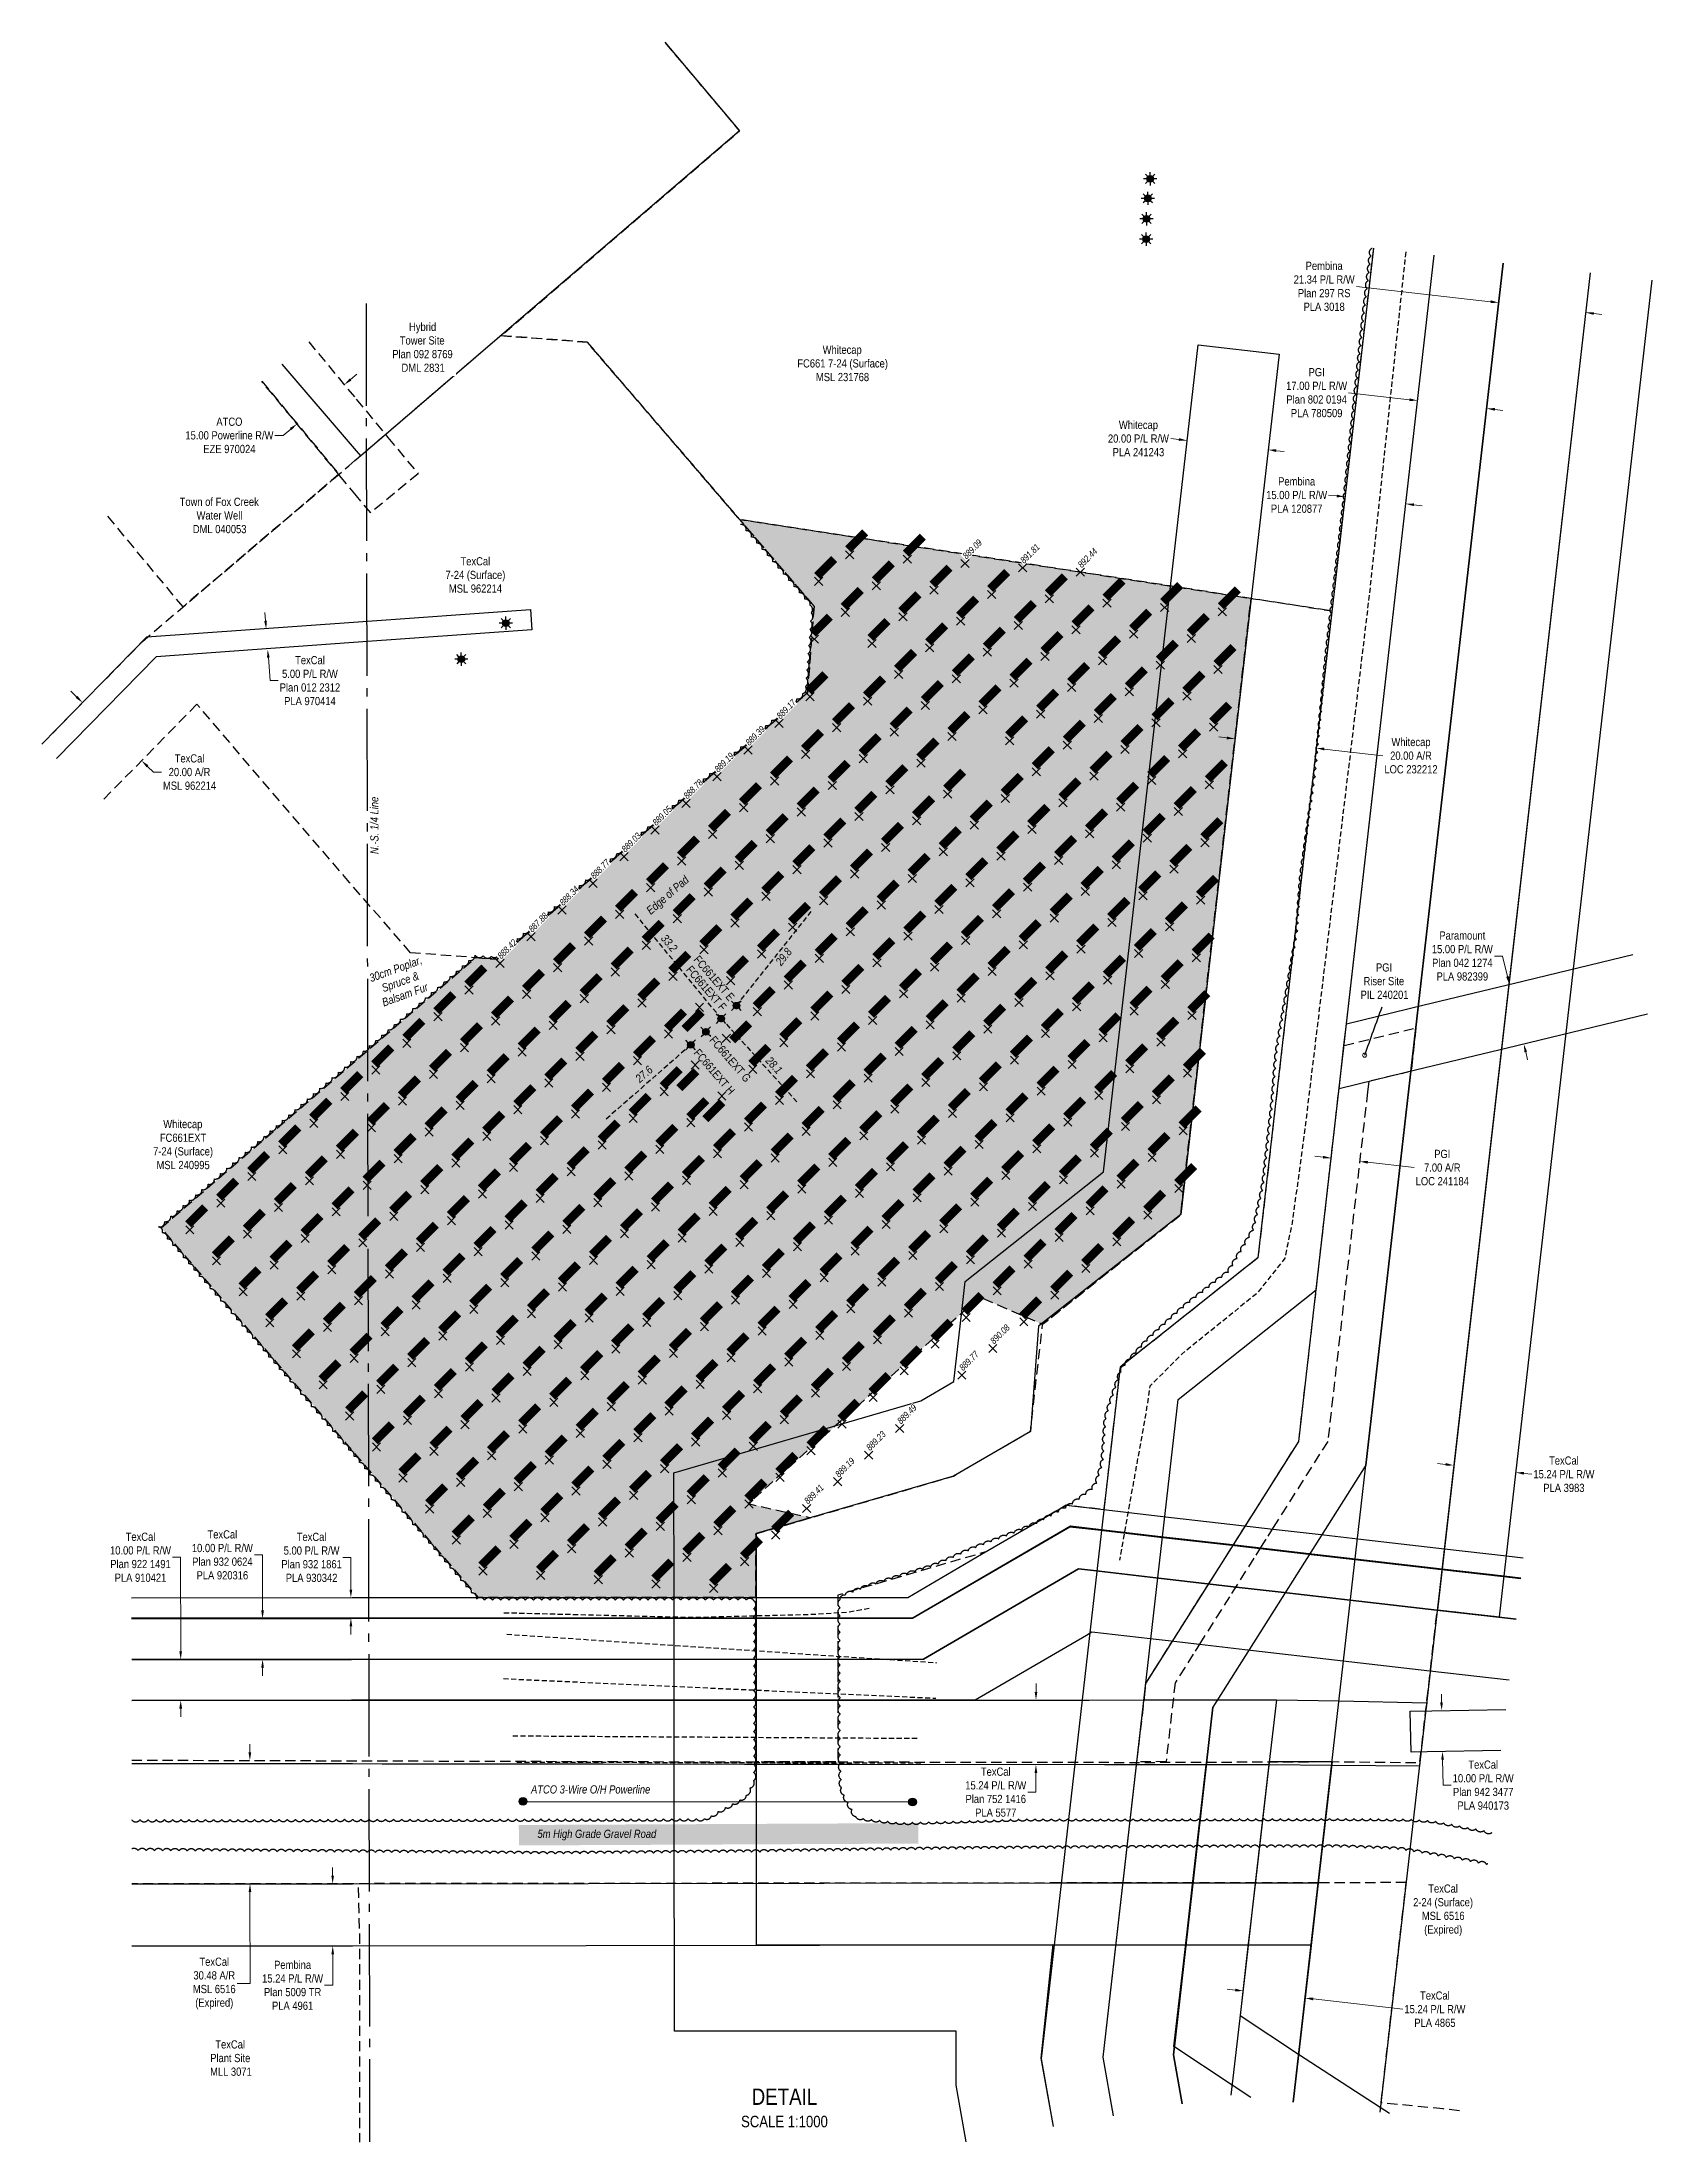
# Model space of a CAD drawing. Extents: x 507940 to 514253, y 6024270 to 6026836.
# Drawn here: x 510070 to 512037, y 6024270 to 6026836 of the extents above; entities that cross this region are included whole.
import ezdxf

# ---------------------------------------------------------------- set-up
doc = ezdxf.new("R2010")
doc.units = 0
doc.header["$LTSCALE"] = 5
doc.header["$PDMODE"] = 3
doc.header["$PDSIZE"] = 5
for name, pattern in [('0', [1, 1, 0]), ('foc-ACCESSROAD', [3.75, 2.5, -1.25]), ('foc-FLOWLINE', [3.75, 2.5, -1.25]), ('foc-QUARTERLINE', [33, 25, -3, 2, -3]), ('foc-TIELINE', [1.875, 1.25, -0.625]), ('POWERLINE5', [7.8, 2.4, -0.6, 0.6, -0.6, 0.6, -0.6, 2.4]), ('UG_PIPE', [1.875, 1.25, -0.625])]:
    doc.linetypes.add(name, pattern=pattern)
doc.layers.get('Defpoints').update_dxf_attribs({"color": 9})
for name, color, linetype in [('ABADATA-DRILL-T', 8, 'Continuous'), ('AS-PIPE-UG', 44, 'UG_PIPE'), ('AS-POWER', 104, 'foc-POWER'), ('AS-POWER-EXISTING', 72, 'POWERLINE5'), ('AS-ROADS', 254, 'Continuous'), ('C-AR', 13, 'foc-ACCESSROAD'), ('C-RW', 13, 'Continuous'), ('C-WS', 13, 'foc-ACCESSROAD'), ('DETAIL-T', 7, 'Continuous'), ('F-AR', 190, 'foc-ACCESSROAD'), ('F-EZE', 190, 'foc-FLOWLINE'), ('F-RW', 190, 'Continuous'), ('F-WS', 190, 'foc-ACCESSROAD'), ('L-BD', 7, 'Continuous'), ('L-MON', 1, 'Continuous'), ('L-SECQ', 8, 'foc-QUARTERLINE'), ('P-PROPOSED-H', 21, 'Continuous'), ('T-BUSH', 110, '0'), ('T-BUSH-T', 110, 'Continuous'), ('T-TIE', 201, 'foc-TIELINE')]:
    doc.layers.add(name, color=color, linetype=linetype)
for name, color, linetype, lineweight in [('C-AR-T', 13, 'Continuous', 9), ('C-RW-T', 13, 'Continuous', 9), ('C-WS-T', 13, 'Continuous', 9), ('F-AR-T', 190, 'Continuous', 9), ('F-EZE-T', 190, 'Continuous', 9), ('F-RW-T', 190, 'Continuous', 9), ('F-WS-T', 190, 'Continuous', 9), ('T-ELEVATION', 48, 'Continuous', 18), ('T-ELEVATION-T', 48, 'Continuous', 18), ('T-TEXT', 48, 'Continuous', 18), ('T-TIE-T', 201, 'Continuous', 18)]:
    doc.layers.add(name, color=color, linetype=linetype, lineweight=lineweight)
doc.styles.add('80CG', font='ARIALN.TTF', dxfattribs={"height": 10})
doc.styles.add('80L', font='ARIALN.TTF', dxfattribs={"height": 10})
doc.styles.add('80LS', font='ARIALNI.TTF', dxfattribs={"height": 10})
doc.styles.add('foc-LtypeFont', font='ARIALN.TTF', dxfattribs={"height": 7.35})
doc.linetypes.add('foc-POWER', pattern='A,6,-1,["P",foc-LtypeFont,S=0.2,R=0,X=-0.625,Y=-0.75],-1.24,4', length=12.24)
doc.dimstyles.new('Compass 5 000', dxfattribs={"dimscale": 5, "dimtxt": 9, "dimasz": 2, "dimexe": 0.2, "dimexo": 0.0625, "dimgap": 0.5, "dimtad": 0, "dimtih": 1, "dimtoh": 1, "dimzin": 0, "dimdsep": 46, "dimtxsty": '80CG', "dimcen": 0.1, "dimse1": 1, "dimse2": 1, "dimclrd": 256, "dimclrt": 256, "dimaunit": 1, "dimadec": 4, "dimazin": 0, "dimtfac": 0.06, "dimtofl": 0, "dimtmove": 0, "dimatfit": 1, "dimfxl": 0.2, "dimtolj": 1, "dimtzin": 0, "dimlwd": -1, "dimarcsym": 0})

msp = doc.modelspace()

# ---------------------------------------------------------------- texts
at = {"layer": 'AS-POWER', "insert": (510667.628, 6024706.007), "char_height": 9.99464, "attachment_point": 1, "style": '80L'}
msp.add_mtext_dynamic_manual_height_columns('\\pi0.04997;{\\fArial Narrow|b0|i1|c0|p34;ATCO 3-Wire O/H Powerline}', width=145.50628, gutter_width=100.054, heights=[0], dxfattribs=at)
at = {"layer": 'C-WS-T', "attachment_point": 1, "style": '80L'}
for s, width, gutter_width, insert, char_height in [('\\pi31.52014;Whitecap\\P\\pi0.53062;FC661 7-24 (Surface)\\P\\pi23.28785;MSL 231768', 110.13644, 100.054, (510992.462, 6026464.718), 9.99464), ('\\pi12.75464;Whitecap\\P\\pi8.57319;FC661EXT \\P\\pi0.31262;7-24 (Surface)\\P\\pi4.49748;MSL 240995', 72.6307, 50.027, (510205.669, 6025518.802), 10)]:
    msp.add_mtext_dynamic_manual_height_columns(s, width=width, gutter_width=gutter_width, heights=[0], dxfattribs=dict(at, insert=insert, char_height=char_height))
at = {"layer": 'DETAIL-T', "color": 3, "insert": (510977.275, 6024311.857), "char_height": 19.98928, "width": 105.44904, "attachment_point": 5, "style": '80CG'}
msp.add_mtext('DETAIL\\P{\\H0.7x;SCALE 1:1000}', dxfattribs=at)
at = {"layer": 'F-RW-T', "attachment_point": 1, "style": '80L'}
for s, width, gutter_width, insert, char_height in [('\\pi0.19314;Town of Fox Creek\\P\\pi20.89146;Water Well\\P\\pi16.3066;DML 040053', 96.77389, 100.054, (510238.189, 6026278.984), 9.99464), ('\\pi18.72345;TexCal \\P\\pi0.31245;7-24 (Surface)\\P\\pi4.53938;MSL 962214', 72.59177, 100.054, (510562.798, 6026206.314), 9.99464), ('\\pi18.76832;TexCal\\P\\pi12.53012;Plant Site\\P\\pi12.36658;MLL 3071', 72.66275, 50.027, (510263.222, 6024394.509), 9.9893)]:
    msp.add_mtext_dynamic_manual_height_columns(s, width=width, gutter_width=gutter_width, heights=[0], dxfattribs=dict(at, insert=insert, char_height=char_height))
at = {"layer": 'F-WS-T', "insert": (511745.061, 6024584.881), "char_height": 9.99464, "attachment_point": 1, "style": '80L'}
msp.add_mtext_dynamic_manual_height_columns('\\pi18.72345;TexCal\\P\\pi0.21019;2-24 (Surface)\\P\\pi10.89682;MSL 6516\\P\\pi13.76363;(Expired)', width=72.59177, gutter_width=100.054, heights=[0], dxfattribs=at)
at = {"layer": 'L-BD', "attachment_point": 1, "rotation": 310.652667, "style": '80L', "bg_fill": 1, "box_fill_scale": 1.1, "bg_fill_color": 254, "bg_fill_transparency": 0}
for s, width, insert, char_height in [('\\pi1.06067;FC661EXT F', 66.36591, (510863.246, 6025709.225), 9.9893), ('\\pi0.09995; FC661EXT E', 70.11697, (510871.049, 6025723.326), 9.99464), ('FC661EXT H', 67.18359, (510873.287, 6025606.795), 9.9893), ('FC661EXT G', 68.08985, (510892.489, 6025622.48), 9.9893)]:
    msp.add_mtext_dynamic_manual_height_columns(s, width=width, gutter_width=50.027, heights=[0], dxfattribs=dict(at, insert=insert, char_height=char_height))
at = {"layer": 'L-SECQ', "insert": (510471.345, 6025843.35), "char_height": 9.99464, "attachment_point": 1, "rotation": 90.11042, "style": '80L'}
msp.add_mtext_dynamic_manual_height_columns('\\A1;\\pi0.32607;{\\fArial Narrow|b0|i1|c0|p34;N.-S. 1/4 Line}', width=69.8306, gutter_width=49.973, heights=[0], dxfattribs=at)
at = {"layer": 'T-BUSH-T', "insert": (510500.525, 6025707.98), "char_height": 9.99464, "width": 66.39454, "attachment_point": 2, "rotation": 20, "style": '80LS'}
msp.add_mtext('30cm Poplar,\\PSpruce & \\PBalsam Fur', dxfattribs=at)
at = {"layer": 'T-ELEVATION-T', "char_height": 8, "width": 27, "attachment_point": 1, "rotation": 44.999991, "style": '80LS', "bg_fill": 1, "box_fill_scale": 1.15, "bg_fill_transparency": 0}
for s, insert, bg_fill_color in [('891.39', (511053.079, 6026219.689), 21), ('890.30', (511123.505, 6026214.367), 21), ('891.89', (511015.206, 6026187.137), 21), ('891.30', (511085.631, 6026181.815), 21), ('892.26', (511047.758, 6026149.263), 21), ('894.89', (511367.433, 6026160.528), 21), ('891.80', (511437.858, 6026155.206), 21), ('890.68', (511508.283, 6026149.884), 21), ('891.39', (511118.183, 6026143.941), 21), ('891.46', (511188.658, 6026138.62), 21), ('893.03', (511259.084, 6026133.298), 21), ('892.82', (511329.509, 6026127.976), 21), ('888.97', (511009.884, 6026116.662), 21), ('888.81', (511080.309, 6026111.34), 21), ('889.47', (511150.735, 6026106.018), 21), ('891.92', (511221.21, 6026100.696), 21), ('891.98', (511399.984, 6026122.654), 21), ('891.64', (511470.41, 6026117.332), 21), ('888.85', (511112.861, 6026073.466), 21), ('892.82', (511291.635, 6026095.424), 21), ('893.94', (511362.111, 6026090.102), 21), ('891.43', (511432.536, 6026084.781), 21), ('891.63', (511503.011, 6026079.459), 21), ('888.84', (511004.562, 6026046.236), 21), ('891.64', (511183.336, 6026068.144), 21), ('892.48', (511253.762, 6026062.822), 21), ('892.93', (511324.237, 6026057.501), 21), ('891.89', (511394.662, 6026052.179), 21), ('891.85', (511465.088, 6026046.857), 21), ('888.80', (511074.988, 6026040.914), 21), ('889.32', (511145.463, 6026035.593), 21), ('891.91', (511215.888, 6026030.271), 21), ('892.22', (511286.314, 6026024.949), 21), ('889.50', (511037.114, 6026008.363), 21), ('889.32', (511107.539, 6026003.041), 21), ('889.71', (511178.015, 6025997.719), 21), ('894.87', (511356.789, 6026019.627), 21), ('891.26', (511427.214, 6026014.305), 21), ('891.92', (511497.69, 6026008.983), 21), ('888.49', (510999.24, 6025975.811), 21), ('889.14', (511069.666, 6025970.489), 21), ('890.22', (511248.44, 6025992.397), 21), ('893.06', (511318.915, 6025987.075), 21), ('892.79', (511389.341, 6025981.753), 21), ('891.59', (511459.766, 6025976.432), 21), ('889.80', (511140.141, 6025965.167), 21), ('892.56', (511280.992, 6025954.524), 21), ('893.83', (511351.467, 6025949.202), 21), ('891.73', (511421.892, 6025943.88), 21), ('888.49', (510961.367, 6025943.209), 21), ('888.56', (511031.792, 6025937.887), 21), ('889.51', (511102.217, 6025932.565), 21), ('890.06', (511172.693, 6025927.244), 21), ('890.72', (511243.118, 6025921.972), 21), ('892.04', (511492.368, 6025938.558), 21), ('888.41', (510923.443, 6025910.657), 21), ('888.56', (510993.919, 6025905.336), 21), ('888.62', (511064.344, 6025900.014), 21), ('889.30', (511134.819, 6025894.692), 21), ('893.56', (511313.593, 6025916.65), 21), ('891.21', (511384.019, 6025911.328), 21), ('892.06', (511454.444, 6025906.006), 21), ('888.49', (510885.57, 6025878.106), 21), ('888.55', (510956.045, 6025872.784), 21), ('888.61', (511026.47, 6025867.462), 21), ('889.40', (511205.245, 6025889.37), 21), ('891.75', (511275.67, 6025884.048), 21), ('891.90', (511346.145, 6025878.726), 21), ('891.29', (511416.571, 6025873.405), 21), ('892.12', (511487.046, 6025868.083), 21), ('888.47', (510847.696, 6025845.554), 21), ('888.65', (511096.896, 6025862.14), 21), ('889.59', (511167.371, 6025856.818), 21), ('889.68', (511237.796, 6025851.496), 21), ('893.74', (511308.272, 6025846.175), 21), ('890.94', (511378.697, 6025840.853), 21), ('888.82', (510918.121, 6025840.232), 254), ('888.56', (510988.597, 6025834.91), 21), ('888.77', (511059.022, 6025829.588), 21), ('888.66', (511129.497, 6025824.267), 21), ('889.46', (511199.923, 6025818.945), 21), ('891.58', (511449.122, 6025835.531), 21), ('888.41', (510809.822, 6025812.952), 21), ('888.84', (510880.248, 6025807.68), 254), ('888.87', (510950.723, 6025802.358), 254), ('888.77', (511021.148, 6025797.037), 21), ('888.78', (511091.574, 6025791.715), 21), ('891.01', (511270.348, 6025813.623), 21), ('891.38', (511340.823, 6025808.301), 21), ('891.11', (511411.249, 6025802.979), 21), ('892.18', (511481.724, 6025797.657), 21), ('888.36', (510771.949, 6025780.4), 21), ('888.78', (510842.374, 6025775.079), 254), ('888.90', (510912.8, 6025769.757), 254), ('888.92', (510983.275, 6025764.435), 254), ('888.73', (511162.049, 6025786.393), 21), ('890.05', (511232.474, 6025781.071), 21), ('891.90', (511302.95, 6025775.749), 21), ('890.83', (511373.375, 6025770.427), 21), ('891.55', (511443.8, 6025765.106), 21), ('888.31', (510734.075, 6025747.849), 21), ('888.74', (510804.501, 6025742.527), 254), ('888.91', (511053.7, 6025759.113), 254), ('888.76', (511124.176, 6025753.791), 21), ('888.71', (511194.601, 6025748.469), 21), ('890.20', (511265.076, 6025743.198), 21), ('888.25', (510696.152, 6025715.297), 21), ('888.89', (510874.926, 6025737.205), 254), ('888.94', (510945.401, 6025731.883), 254), ('888.91', (511015.827, 6025726.561), 254), ('888.91', (511086.302, 6025721.239), 254), ('888.72', (511156.727, 6025715.918), 21), ('892.09', (511335.502, 6025737.876), 21), ('891.20', (511405.927, 6025732.554), 21), ('891.81', (511476.402, 6025727.232), 21), ('888.71', (510766.627, 6025709.975), 254), ('888.89', (510837.052, 6025704.653), 254), ('888.93', (510907.528, 6025699.331), 254), ('888.93', (510977.953, 6025694.01), 254), ('888.93', (511048.378, 6025688.688), 254), ('888.69', (511227.153, 6025710.596), 21), ('890.86', (511297.628, 6025705.274), 21), ('890.95', (511368.053, 6025699.952), 21), ('891.61', (511438.529, 6025694.63), 21), ('888.18', (510658.278, 6025682.745), 21), ('888.63', (510728.753, 6025677.423), 254), ('888.90', (510799.179, 6025672.102), 254), ('888.92', (510940.079, 6025661.458), 254), ('888.80', (511118.854, 6025683.366), 254), ('888.49', (511189.279, 6025678.044), 21), ('888.68', (511259.754, 6025672.722), 21), ('890.56', (511330.18, 6025667.4), 21), ('891.33', (511400.605, 6025662.079), 21), ('888.46', (510549.979, 6025655.465), 21), ('888.05', (510620.404, 6025650.143), 21), ('888.60', (510690.83, 6025644.822), 254), ('888.86', (510761.305, 6025639.5), 254), ('888.93', (511010.505, 6025656.136), 254), ('888.79', (511080.98, 6025650.814), 254), ('888.45', (511151.405, 6025645.492), 21), ('888.45', (511221.831, 6025640.17), 21), ('891.89', (511471.08, 6025656.757), 21), ('888.38', (510512.056, 6025622.914), 21), ('887.97', (510582.531, 6025617.592), 21), ('888.26', (510652.956, 6025612.27), 21), ('888.94', (510831.73, 6025634.178), 254), ('888.92', (510853.337, 6025633.664), 254), ('888.93', (510911.343, 6025619.774), 254), ('888.91', (510972.631, 6025623.584), 254), ('888.81', (511043.056, 6025618.262), 254), ('888.44', (511113.532, 6025612.941), 21), ('888.63', (511292.306, 6025634.849), 21), ('890.85', (511362.731, 6025629.527), 21), ('891.44', (511433.207, 6025624.205), 21), ('888.49', (510474.182, 6025590.362), 21), ('887.93', (510544.657, 6025585.04), 21), ('888.83', (510723.432, 6025606.948), 254), ('888.93', (510793.857, 6025601.626), 254), ('888.91', (510934.758, 6025590.983), 254), ('888.82', (511005.183, 6025585.661), 254), ('888.38', (511183.957, 6025607.619), 21), ('888.38', (511254.432, 6025602.297), 21), ('888.75', (511324.858, 6025596.975), 21), ('891.38', (511395.283, 6025591.653), 21), ('891.82', (511465.758, 6025586.331), 21), ('888.20', (510615.083, 6025579.718), 21), ('888.49', (510685.508, 6025574.396), 21), ('888.92', (510755.983, 6025569.074), 254), ('888.93', (510826.409, 6025563.753), 254), ('888.94', (510846.771, 6025561.304), 254), ('888.45', (511075.658, 6025580.339), 21), ('888.36', (511146.084, 6025575.017), 21), ('888.28', (511216.509, 6025569.695), 21), ('888.44', (511286.984, 6025564.423), 21), ('889.03', (511357.41, 6025559.101), 21), ('888.53', (510436.308, 6025557.81), 21), ('887.87', (510506.734, 6025552.488), 21), ('888.15', (510577.209, 6025547.166), 21), ('888.39', (510647.634, 6025541.845), 21), ('888.56', (510718.11, 6025536.523), 21), ('888.82', (510967.309, 6025553.109), 254), ('888.46', (511037.735, 6025547.787), 21), ('888.36', (511108.21, 6025542.465), 21), ('888.27', (511178.635, 6025537.143), 21), ('891.09', (511427.885, 6025553.78), 21), ('888.48', (510398.435, 6025525.208), 21), ('887.80', (510468.86, 6025519.886), 21), ('888.06', (510539.335, 6025514.615), 21), ('888.25', (510609.761, 6025509.293), 21), ('888.91', (510788.535, 6025531.201), 254), ('888.90', (510858.96, 6025525.879), 254), ('888.92', (510878.579, 6025523.538), 254), ('888.81', (510929.436, 6025520.557), 254), ('888.45', (510999.861, 6025515.235), 21), ('888.35', (511070.336, 6025509.913), 21), ('888.23', (511249.111, 6025531.822), 21), ('889.12', (511319.536, 6025526.5), 21), ('889.84', (511389.961, 6025521.178), 21), ('891.34', (511460.437, 6025515.856), 21), ('888.70', (510360.561, 6025492.657), 21), ('887.78', (510430.987, 6025487.335), 21), ('887.93', (510501.412, 6025482.013), 21), ('888.39', (510680.186, 6025503.971), 21), ('888.56', (510750.661, 6025498.649), 21), ('888.92', (510821.087, 6025493.327), 254), ('888.79', (510891.562, 6025488.005), 254), ('888.44', (510961.987, 6025482.684), 21), ('888.27', (511140.762, 6025504.592), 21), ('888.17', (511211.187, 6025499.27), 21), ('888.45', (511281.662, 6025493.948), 21), ('889.95', (511352.088, 6025488.626), 21), ('890.85', (511422.563, 6025483.304), 21), ('887.50', (510322.638, 6025460.105), 21), ('888.12', (510571.887, 6025476.691), 21), ('888.26', (510642.313, 6025471.369), 21), ('888.37', (510712.788, 6025466.047), 21), ('888.53', (510783.213, 6025460.726), 21), ('888.35', (511032.413, 6025477.362), 21), ('888.24', (511102.888, 6025472.04), 21), ('888.20', (511173.313, 6025466.718), 21), ('888.18', (511243.789, 6025461.396), 21), ('889.44', (511314.214, 6025456.074), 21), ('887.66', (510393.113, 6025454.783), 21), ('887.82', (510463.538, 6025449.461), 21), ('887.94', (510534.014, 6025444.139), 21), ('888.11', (510604.439, 6025438.817), 21), ('888.25', (510674.864, 6025433.496), 21), ('888.79', (510853.639, 6025455.404), 254), ('888.45', (510924.114, 6025450.132), 21), ('888.34', (510994.539, 6025444.81), 21), ('888.26', (511065.015, 6025439.488), 21), ('888.19', (511135.44, 6025434.166), 21), ('890.64', (511384.639, 6025450.753), 21), ('891.23', (511455.115, 6025445.431), 21), ('889.12', (510284.764, 6025427.553), 21), ('887.74', (510355.239, 6025422.231), 21), ('887.66', (510425.665, 6025416.909), 21), ('887.83', (510496.09, 6025411.588), 21), ('887.96', (510566.565, 6025406.266), 21), ('888.40', (510745.34, 6025428.174), 21), ('888.52', (510815.765, 6025422.852), 21), ('888.41', (510886.24, 6025417.53), 21), ('888.33', (510956.666, 6025412.208), 21), ('888.24', (511027.091, 6025406.886), 21), ('888.16', (511205.865, 6025428.844), 21), ('888.67', (511276.341, 6025423.523), 21), ('890.66', (511346.766, 6025418.201), 21), ('890.93', (511417.241, 6025412.879), 21), ('888.91', (510246.89, 6025395.001), 21), ('889.78', (510317.366, 6025389.679), 21), ('887.92', (510387.791, 6025384.358), 21), ('887.68', (510458.216, 6025379.036), 21), ('888.12', (510636.991, 6025400.944), 21), ('888.26', (510707.466, 6025395.622), 21), ('888.38', (510777.891, 6025390.3), 21), ('888.41', (510848.367, 6025384.978), 21), ('888.31', (510918.792, 6025379.656), 21), ('888.18', (511097.566, 6025401.565), 21), ('888.14', (511167.992, 6025396.243), 21), ('888.10', (511238.467, 6025390.971), 21), ('889.96', (511308.892, 6025385.649), 21), ('891.67', (511379.368, 6025380.327), 21), ('888.89', (510279.442, 6025357.078), 21), ('887.83', (510528.692, 6025373.714), 21), ('887.94', (510599.117, 6025368.392), 21), ('888.14', (510669.592, 6025363.07), 21), ('888.26', (510740.018, 6025357.748), 21), ('888.22', (510989.217, 6025374.335), 21), ('888.16', (511059.693, 6025369.013), 21), ('888.11', (511130.118, 6025363.691), 21), ('888.02', (511200.593, 6025358.369), 21), ('889.73', (510349.918, 6025351.756), 21), ('888.15', (510420.343, 6025346.434), 21), ('887.64', (510490.818, 6025341.112), 21), ('887.83', (510561.244, 6025335.84), 21), ('887.96', (510631.669, 6025330.519), 21), ('888.37', (510810.443, 6025352.427), 21), ('888.29', (510880.918, 6025347.105), 21), ('888.20', (510951.344, 6025341.783), 21), ('888.13', (511021.819, 6025336.461), 21), ('888.09', (511092.244, 6025331.139), 21), ('889.85', (511271.019, 6025353.047), 21), ('890.28', (511341.444, 6025347.725), 21), ('888.95', (510312.044, 6025319.204), 21), ('890.22', (510382.469, 6025313.882), 21), ('888.19', (510452.895, 6025308.56), 21), ('887.53', (510523.37, 6025303.239), 21), ('888.12', (510702.144, 6025325.197), 21), ('888.26', (510772.57, 6025319.875), 21), ('888.27', (510843.045, 6025314.553), 21), ('888.18', (510913.47, 6025309.231), 21), ('888.10', (510983.896, 6025303.909), 21), ('887.98', (511162.67, 6025325.817), 21), ('889.60', (511233.145, 6025320.496), 21), ('890.26', (511303.57, 6025315.174), 21), ('888.82', (510344.596, 6025281.331), 21), ('887.83', (510593.795, 6025297.917), 21), ('887.95', (510664.271, 6025292.595), 21), ('888.10', (510734.696, 6025287.273), 21), ('888.23', (510805.121, 6025281.951), 21), ('888.16', (510875.597, 6025276.679), 21), ('888.04', (511054.371, 6025298.587), 21), ('887.90', (511124.796, 6025293.266), 21), ('890.34', (511265.697, 6025282.622), 21), ('889.99', (510415.021, 6025276.009), 21), ('888.56', (510485.496, 6025270.687), 21), ('887.56', (510555.922, 6025265.365), 21), ('887.84', (510626.347, 6025260.043), 21), ('887.95', (510696.822, 6025254.721), 21), ('888.08', (510946.022, 6025271.358), 21), ('888.02', (511016.497, 6025266.036), 21), ('887.89', (511086.923, 6025260.714), 21), ('889.23', (510377.147, 6025243.457), 21), ('890.06', (510447.573, 6025238.135), 21), ('888.67', (510518.048, 6025232.813), 21), ('887.57', (510588.473, 6025227.491), 21), ('888.11', (510767.248, 6025249.4), 21), ('888.14', (510837.723, 6025244.078), 21), ('888.03', (510908.148, 6025238.756), 21), ('887.99', (510978.574, 6025233.434), 21), ('887.87', (511049.049, 6025228.112), 21), ('889.54', (510409.699, 6025205.583), 21), ('890.03', (510480.174, 6025200.262), 21), ('887.85', (510658.949, 6025222.17), 21), ('887.96', (510729.374, 6025216.848), 21), ('888.13', (510799.799, 6025211.526), 21), ('888.02', (510870.275, 6025206.204), 21), ('887.94', (510940.7, 6025200.882), 21), ('889.54', (511119.474, 6025222.79), 21), ('888.44', (510550.6, 6025194.94), 21), ('887.58', (510621.025, 6025189.618), 21), ('887.88', (510691.5, 6025184.296), 21), ('887.98', (510761.926, 6025178.974), 21), ('887.87', (511011.175, 6025195.56), 21), ('889.63', (510442.251, 6025167.66), 21), ('890.55', (510512.726, 6025162.338), 21), ('888.65', (510583.152, 6025157.066), 21), ('887.58', (510653.627, 6025151.744), 21), ('888.01', (510832.401, 6025173.652), 21), ('887.93', (510902.827, 6025168.33), 21), ('887.85', (510973.252, 6025163.009), 21), ('889.86', (510474.853, 6025129.786), 21), ('891.14', (510545.278, 6025124.464), 21), ('887.87', (510724.052, 6025146.422), 21), ('887.97', (510794.478, 6025141.101), 21), ('887.88', (510864.953, 6025135.779), 21), ('887.83', (510935.378, 6025130.457), 21), ('888.88', (510615.703, 6025119.143), 21), ('887.53', (510686.179, 6025113.821), 21), ('887.85', (510756.604, 6025108.499), 21), ('887.95', (510827.079, 6025103.177), 21), ('888.03', (510897.505, 6025097.905), 21), ('890.18', (510507.404, 6025091.913), 21), ('891.10', (510577.83, 6025086.591), 21), ('889.46', (510648.305, 6025081.269), 21), ('887.68', (510718.73, 6025075.947), 21), ('890.59', (510539.956, 6025054.039), 21), ('891.89', (510610.431, 6025048.717), 21), ('887.98', (510789.156, 6025070.625), 21), ('888.44', (510859.631, 6025065.303), 21), ('889.95', (510930.056, 6025059.982), 21), ('889.64', (510680.857, 6025043.395), 21), ('887.91', (510751.282, 6025038.074), 21), ('888.22', (510821.757, 6025032.752), 21), ('889.16', (510892.183, 6025027.43), 21), ('890.62', (510572.508, 6025016.165), 21), ('892.22', (510642.983, 6025010.844), 21), ('890.06', (510713.409, 6025005.522), 21), ('888.03', (510783.884, 6025000.2), 21), ('888.64', (510854.309, 6024994.878), 21), ('890.61', (510605.11, 6024978.292), 21), ('890.99', (510675.535, 6024972.97), 21), ('889.57', (510924.735, 6024989.556), 21), ('890.73', (510745.96, 6024967.648), 21), ('888.74', (510816.436, 6024962.326), 21), ('888.68', (510886.861, 6024957.004), 21)]:
    msp.add_mtext(s, dxfattribs=dict(at, insert=insert, bg_fill_color=bg_fill_color))
at = {"layer": 'T-TEXT', "insert": (510807.174, 6025776.431), "char_height": 9.99464, "attachment_point": 1, "rotation": 41.139624, "style": '80L'}
msp.add_mtext_dynamic_manual_height_columns('\\pi0.30904;{\\fArial Narrow|b0|i1|c0|p34;Edge of Pad}', width=63.60614, gutter_width=49.973, heights=[0], dxfattribs=at)
at = {"layer": 'T-TEXT', "insert": (510670.435, 6024651.768), "char_height": 9.99464, "attachment_point": 1, "style": '80L'}
msp.add_mtext_dynamic_manual_height_columns('\\pi5.14619;{\\fArial Narrow|b0|i1|c0|p34;5m High Grade Gravel Road}', width=155.0715, gutter_width=100.054, heights=[0], dxfattribs=at)
at = {"layer": 'T-TIE-T', "char_height": 9.99464, "attachment_point": 1, "style": '80L'}
for s, insert, rotation in [('\\pi0.37381;{\\fArial Narrow|b0|i1|c0|p34;33.2}', (510833.076, 6025746.97), 309.434733), ('\\pi0.38745;{\\fArial Narrow|b0|i1|c0|p34;29.8}', (510965.218, 6025712.293), 51.561261), ('\\pi0.36358;{\\fArial Narrow|b0|i1|c0|p34;27.6}', (510793.785, 6025571.071), 41.243051), ('\\pi0.86809;{\\fArial Narrow|b0|i1|c0|p34;28.1}', (510960.259, 6025597.94), 312.269211)]:
    msp.add_mtext_dynamic_manual_height_columns(s, width=22.4754, gutter_width=249.866, heights=[0], dxfattribs=dict(at, insert=insert, rotation=rotation))

# ---------------------------------------------------------------- blocks, each defined once
blk = doc.blocks.new('POWERPOLE')
h = blk.add_hatch(color=255)
edge = h.paths.add_edge_path()
edge.add_arc((0, 0), 0.96, 0, 360)
at = {"linetype": 'Continuous'}
for p, q in [((0.68, -0.68), (-0.68, 0.68)), ((-0.68, -0.68), (0.68, 0.68))]:
    blk.add_line(p, q, dxfattribs=at)
blk.add_circle((0, 0), 0.96, dxfattribs=at)
blk = doc.blocks.new('*D481')
at = {"layer": 'C-AR-T', "transparency": 16777216}
for p, q in [((511517.7, 6025985.5), (511507.8, 6025986.7)), ((511636.8, 6025971.9), (511708.4, 6025963.8))]:
    blk.add_line(p, q, dxfattribs=at)
for points in [[(511517.9, 6025987.2), (511517.5, 6025983.9), (511527.7, 6025984.4)], [(511637, 6025973.6), (511636.6, 6025970.3), (511626.9, 6025973.1)]]:
    blk.add_solid(points, dxfattribs=at)
at = {"layer": 'Defpoints', "color": 0, "transparency": 16777216}
for p in [(511626.9, 6025973.1), (511468.2, 6025464.2), (511567.5, 6025452.9)]:
    blk.add_point(p, dxfattribs=at)
at = {"layer": 'C-AR-T', "transparency": 16777216, "insert": (511742.7, 6025963.8), "char_height": 10, "attachment_point": 5, "style": '80CG'}
blk.add_mtext('\\A1;Whitecap\\P20.00 A/R\\PLOC 232212', dxfattribs=at)
blk = doc.blocks.new('*D484')
at = {"layer": 'C-RW-T', "transparency": 16777216}
for p, q in [((511459.2, 6026350), (511449.2, 6026351.2)), ((511578, 6026336.4), (511587.9, 6026335.3))]:
    blk.add_line(p, q, dxfattribs=at)
at = {"layer": 'C-RW-T', "linetype": 'Continuous', "transparency": 16777216}
for points in [[(511459.4, 6026351.7), (511459, 6026348.4), (511469.1, 6026348.9)], [(511578.2, 6026338.1), (511577.8, 6026334.8), (511568, 6026337.6)]]:
    blk.add_solid(points, dxfattribs=at)
at = {"layer": 'Defpoints', "color": 0, "linetype": 'Continuous', "transparency": 16777216}
for p in [(511469.1, 6026348.9), (511375.4, 6025529.2), (511474.4, 6025517.9)]:
    blk.add_point(p, dxfattribs=at)
at = {"layer": 'C-RW-T', "linetype": 'Continuous', "transparency": 16777216, "insert": (511409.7, 6026351.2), "char_height": 10, "attachment_point": 5, "style": '80CG'}
blk.add_mtext('\\A1;Whitecap\\P20.00 P/L R/W\\PPLA 241243', dxfattribs=at)
blk = doc.blocks.new('*D493')
at = {"layer": 'Defpoints', "color": 0, "transparency": 16777216}
for p in [(511680, 6025468.2), (511628.4, 6025325.3), (511663.2, 6025321.4)]:
    blk.add_point(p, dxfattribs=at)
at = {"layer": 'F-AR-T', "transparency": 16777216}
for p, q in [((511635.2, 6025473.3), (511625.3, 6025474.5)), ((511689.9, 6025467.1), (511746.6, 6025460.6))]:
    blk.add_line(p, q, dxfattribs=at)
for points in [[(511635.4, 6025475), (511635, 6025471.7), (511645.2, 6025472.2)], [(511690.1, 6025468.8), (511689.7, 6025465.4), (511680, 6025468.2)]]:
    blk.add_solid(points, dxfattribs=at)
at = {"layer": 'F-AR-T', "transparency": 16777216, "insert": (511780.9, 6025460.6), "char_height": 10, "attachment_point": 5, "style": '80CG', "bg_fill": 3, "box_fill_scale": 1.1, "bg_fill_color": 256, "bg_fill_true_color": 13158600, "bg_fill_transparency": 0}
blk.add_mtext('\\A1;PGI\\P7.00 A/R\\PLOC 241184', dxfattribs=at)
blk = doc.blocks.new('*D464')
at = {"layer": 'Defpoints', "color": 0, "transparency": 16777216}
for p in [(510447.6, 6024935.2), (510505.7, 6024935.2), (510505.7, 6024910.2)]:
    blk.add_point(p, dxfattribs=at)
at = {"layer": 'F-RW-T', "transparency": 16777216}
for p, q in [((510447.6, 6024984.4), (510437.6, 6024984.4)), ((510447.6, 6024945.2), (510447.6, 6024984.4)), ((510447.6, 6024900.2), (510447.6, 6024890.2))]:
    blk.add_line(p, q, dxfattribs=at)
for points in [[(510449.3, 6024945.2), (510445.9, 6024945.2), (510447.6, 6024935.2)], [(510449.3, 6024900.2), (510446, 6024900.2), (510447.6, 6024910.2)]]:
    blk.add_solid(points, dxfattribs=at)
at = {"layer": 'F-RW-T', "transparency": 16777216, "insert": (510399.6, 6024984.4), "char_height": 10, "attachment_point": 5, "style": '80CG'}
blk.add_mtext('\\A1;TexCal\\P5.00 P/L R/W\\PPlan 932 1861\\PPLA 930342', dxfattribs=at)
blk = doc.blocks.new('*D465')
at = {"layer": 'Defpoints', "color": 0, "transparency": 16777216}
for p in [(511949.7, 6026451.3), (512025.3, 6026442.7), (511870.6, 6025088.2)]:
    blk.add_point(p, dxfattribs=at)
at = {"layer": 'F-RW-T', "transparency": 16777216}
for p, q in [((511785, 6025098), (511775.1, 6025099.2)), ((511880.5, 6025087.1), (511890.4, 6025086))]:
    blk.add_line(p, q, dxfattribs=at)
for points in [[(511785.2, 6025099.7), (511784.8, 6025096.4), (511794.9, 6025096.9)], [(511880.7, 6025088.8), (511880.3, 6025085.5), (511870.6, 6025088.2)]]:
    blk.add_solid(points, dxfattribs=at)
at = {"layer": 'F-RW-T', "transparency": 16777216, "insert": (511929.5, 6025086), "char_height": 10, "attachment_point": 5, "style": '80CG'}
blk.add_mtext('\\A1;TexCal\\P15.24 P/L R/W\\PPLA 3983', dxfattribs=at)
blk = doc.blocks.new('*D466')
at = {"layer": 'Defpoints', "color": 0, "transparency": 16777216}
for p in [(511679.5, 6026433.3), (511753.9, 6026424.8), (511736.4, 6026271.5)]:
    blk.add_point(p, dxfattribs=at)
at = {"layer": 'F-RW-T', "transparency": 16777216}
for p, q in [((511652, 6026281.1), (511642.1, 6026282.2)), ((511746.3, 6026270.3), (511756.3, 6026269.2))]:
    blk.add_line(p, q, dxfattribs=at)
for points in [[(511652.2, 6026282.8), (511651.8, 6026279.5), (511662, 6026280)], [(511746.5, 6026272), (511746.1, 6026268.7), (511736.4, 6026271.5)]]:
    blk.add_solid(points, dxfattribs=at)
at = {"layer": 'F-RW-T', "transparency": 16777216, "insert": (511603, 6026282.2), "char_height": 10, "attachment_point": 5, "style": '80CG'}
blk.add_mtext('\\A1;Pembina\\P15.00 P/L R/W\\PPLA 120877', dxfattribs=at)
blk = doc.blocks.new('*D467')
at = {"layer": 'Defpoints', "color": 0, "transparency": 16777216}
for p in [(510205.8, 6024585.6), (510205.9, 6024509.5), (510425.4, 6024509.7)]:
    blk.add_point(p, dxfattribs=at)
at = {"layer": 'F-RW-T', "transparency": 16777216}
for p, q in [((510425.3, 6024595.8), (510425.3, 6024605.8)), ((510425.4, 6024499.7), (510425.4, 6024489.7)), ((510425.5, 6024461.7), (510425.4, 6024489.7)), ((510415.5, 6024461.7), (510425.5, 6024461.7))]:
    blk.add_line(p, q, dxfattribs=at)
for points in [[(510427, 6024595.8), (510423.7, 6024595.8), (510425.3, 6024585.8)], [(510427.1, 6024499.7), (510423.8, 6024499.7), (510425.4, 6024509.7)]]:
    blk.add_solid(points, dxfattribs=at)
at = {"layer": 'F-RW-T', "transparency": 16777216, "insert": (510376.4, 6024461.7), "char_height": 10, "attachment_point": 5, "style": '80CG'}
blk.add_mtext('\\A1;Pembina\\P15.24 P/L R/W\\PPlan 5009 TR\\PPLA 4961', dxfattribs=at)
blk = doc.blocks.new('*D468')
at = {"layer": 'Defpoints', "color": 0, "transparency": 16777216}
for p in [(510242.8, 6024859.8), (510239.7, 6024809.8), (510242.8, 6024809.8)]:
    blk.add_point(p, dxfattribs=at)
at = {"layer": 'F-RW-T', "transparency": 16777216}
for p, q in [((510239.6, 6024984.6), (510229.6, 6024984.6)), ((510239.7, 6024869.8), (510239.6, 6024984.6)), ((510239.7, 6024799.8), (510239.7, 6024789.8))]:
    blk.add_line(p, q, dxfattribs=at)
for points in [[(510241.3, 6024869.8), (510238, 6024869.8), (510239.7, 6024859.8)], [(510241.4, 6024799.8), (510238, 6024799.8), (510239.7, 6024809.8)]]:
    blk.add_solid(points, dxfattribs=at)
at = {"layer": 'F-RW-T', "transparency": 16777216, "insert": (510190.6, 6024984.6), "char_height": 10, "attachment_point": 5, "style": '80CG'}
blk.add_mtext('\\A1;TexCal\\P10.00 P/L R/W\\PPlan 922 1491\\PPLA 910421', dxfattribs=at)
blk = doc.blocks.new('*D469')
at = {"layer": 'Defpoints', "color": 0, "transparency": 16777216}
for p in [(510264.1, 6024909.8), (510339.7, 6024909.8), (510264.2, 6024859.8)]:
    blk.add_point(p, dxfattribs=at)
at = {"layer": 'F-RW-T', "transparency": 16777216}
for p, q in [((510339.7, 6024987.5), (510329.7, 6024987.5)), ((510339.7, 6024919.8), (510339.7, 6024987.5)), ((510339.7, 6024849.8), (510339.7, 6024839.8))]:
    blk.add_line(p, q, dxfattribs=at)
for points in [[(510341.4, 6024919.8), (510338, 6024919.8), (510339.7, 6024909.8)], [(510341.4, 6024849.8), (510338.1, 6024849.8), (510339.7, 6024859.8)]]:
    blk.add_solid(points, dxfattribs=at)
at = {"layer": 'F-RW-T', "transparency": 16777216, "insert": (510290.6, 6024987.5), "char_height": 10, "attachment_point": 5, "style": '80CG'}
blk.add_mtext('\\A1;TexCal\\P10.00 P/L R/W\\PPlan 932 0624\\PPLA 920316', dxfattribs=at)
blk = doc.blocks.new('*D470')
at = {"layer": 'Defpoints', "color": 0, "transparency": 16777216}
for p in [(510491.5, 6026129.9), (510346, 6026093.7), (510493.4, 6026105)]:
    blk.add_point(p, dxfattribs=at)
at = {"layer": 'F-RW-T', "transparency": 16777216}
for p, q in [((510343.3, 6026128.6), (510342.5, 6026138.6)), ((510346.8, 6026083.7), (510348.9, 6026055.5)), ((510348.9, 6026055.5), (510358.9, 6026055.5))]:
    blk.add_line(p, q, dxfattribs=at)
for points in [[(510345, 6026128.7), (510341.6, 6026128.5), (510344.1, 6026118.6)], [(510348.4, 6026083.9), (510345.1, 6026083.6), (510346, 6026093.7)]]:
    blk.add_solid(points, dxfattribs=at)
at = {"layer": 'F-RW-T', "transparency": 16777216, "insert": (510397.6, 6026055.5), "char_height": 10, "attachment_point": 5, "style": '80CG'}
blk.add_mtext('\\A1;TexCal\\P5.00 P/L R/W\\PPlan 012 2312\\PPLA 970414', dxfattribs=at)
blk = doc.blocks.new('*D471')
at = {"layer": 'Defpoints', "color": 0, "linetype": 'Continuous', "transparency": 16777216}
for p in [(511862.9, 6025684.4), (511884.9, 6025689.8), (511902.5, 6025617)]:
    blk.add_point(p, dxfattribs=at)
at = {"layer": 'F-RW-T', "transparency": 16777216}
for p, q in [((511854.5, 6025719.1), (511844.5, 6025719.1)), ((511860.5, 6025694.2), (511854.5, 6025719.1)), ((511882.9, 6025601.9), (511885.2, 6025592.2))]:
    blk.add_line(p, q, dxfattribs=at)
at = {"layer": 'F-RW-T', "linetype": 'Continuous', "transparency": 16777216}
for points in [[(511862.2, 6025694.5), (511858.9, 6025693.8), (511862.9, 6025684.4)], [(511884.5, 6025602.3), (511881.3, 6025601.5), (511880.5, 6025611.6)]]:
    blk.add_solid(points, dxfattribs=at)
at = {"layer": 'F-RW-T', "linetype": 'Continuous', "transparency": 16777216, "insert": (511805.4, 6025719.1), "char_height": 10, "attachment_point": 5, "style": '80CG'}
blk.add_mtext('\\A1;Paramount\\P15.00 P/L R/W\\PPlan 042 1274\\PPLA 982399', dxfattribs=at)
blk = doc.blocks.new('*D472')
at = {"layer": 'Defpoints', "color": 0, "linetype": 'Continuous', "transparency": 16777216}
for p in [(511803.3, 6024797.8), (511781.1, 6024747.4), (511804.2, 6024747.8)]:
    blk.add_point(p, dxfattribs=at)
at = {"layer": 'F-RW-T', "transparency": 16777216}
for p, q in [((511780, 6024807.3), (511779.8, 6024817.3)), ((511781.3, 6024737.4), (511781.8, 6024706.2)), ((511781.8, 6024706.2), (511791.8, 6024706.2))]:
    blk.add_line(p, q, dxfattribs=at)
at = {"layer": 'F-RW-T', "linetype": 'Continuous', "transparency": 16777216}
for points in [[(511781.6, 6024807.4), (511778.3, 6024807.3), (511780.2, 6024797.3)], [(511782.9, 6024737.4), (511779.6, 6024737.4), (511781.1, 6024747.4)]]:
    blk.add_solid(points, dxfattribs=at)
at = {"layer": 'F-RW-T', "linetype": 'Continuous', "transparency": 16777216, "insert": (511830.9, 6024706.2), "char_height": 10, "attachment_point": 5, "style": '80CG'}
blk.add_mtext('\\A1;TexCal\\P10.00 P/L R/W\\PPlan 942 3477\\PPLA 940173', dxfattribs=at)
blk = doc.blocks.new('*D473')
at = {"layer": 'Defpoints', "color": 0, "linetype": 'Continuous', "transparency": 16777216}
for p in [(511537.7, 6024453), (511613.1, 6024444.4), (511613.3, 6024446.1)]:
    blk.add_point(p, dxfattribs=at)
at = {"layer": 'F-RW-T', "transparency": 16777216}
for p, q in [((511528, 6024455.9), (511518.1, 6024457)), ((511623.3, 6024445), (511732.8, 6024432.5))]:
    blk.add_line(p, q, dxfattribs=at)
at = {"layer": 'F-RW-T', "linetype": 'Continuous', "transparency": 16777216}
for points in [[(511528.2, 6024457.6), (511527.8, 6024454.2), (511537.9, 6024454.8)], [(511623.4, 6024446.7), (511623.1, 6024443.3), (511613.3, 6024446.1)]]:
    blk.add_solid(points, dxfattribs=at)
at = {"layer": 'F-RW-T', "linetype": 'Continuous', "transparency": 16777216, "insert": (511771.9, 6024432.5), "char_height": 10, "attachment_point": 5, "style": '80CG'}
blk.add_mtext('\\A1;TexCal\\P15.24 P/L R/W\\PPLA 4865', dxfattribs=at)
blk = doc.blocks.new('GAS')
h = blk.add_hatch(color=255)
h.dxf.hatch_style = 1
edge = h.paths.add_edge_path()
edge.add_arc((0, 0), 0.9, 0, 360)
for p, q in [((-0.81, 0), (-1.62, 0)), ((-0.57, 0.57), (-1.14, 1.14)), ((0, 0.81), (0, 1.62)), ((0.57, 0.57), (1.14, 1.14)), ((1.62, 0), (0.81, 0)), ((-0.57, -0.57), (-1.14, -1.14)), ((0, -0.81), (0, -1.62)), ((1.14, -1.14), (0.57, -0.57))]:
    blk.add_line(p, q)
blk.add_circle((0, 0), 0.8)
blk = doc.blocks.new('*D515')
at = {"layer": 'Defpoints', "color": 0, "transparency": 16777216}
for p in [(511850, 6026517.3), (511851.1, 6026527.2), (511957.1, 6026515.1)]:
    blk.add_point(p, dxfattribs=at)
at = {"layer": 'F-RW-T', "transparency": 16777216}
for p, q in [((511840, 6026518.4), (511676.1, 6026537.2)), ((511965.9, 6026504), (511975.8, 6026502.9))]:
    blk.add_line(p, q, dxfattribs=at)
for points in [[(511840.2, 6026520.1), (511839.8, 6026516.8), (511850, 6026517.3)], [(511966, 6026505.7), (511965.7, 6026502.4), (511955.9, 6026505.2)]]:
    blk.add_solid(points, dxfattribs=at)
at = {"layer": 'F-RW-T', "transparency": 16777216, "insert": (511636.6, 6026537.2), "char_height": 10, "attachment_point": 5, "style": '80CG'}
blk.add_mtext('\\A1;Pembina\\P21.34 P/L R/W\\PPlan 297 RS\\PPLA 3018', dxfattribs=at)
blk = doc.blocks.new('*D516')
at = {"layer": 'Defpoints', "color": 0, "transparency": 16777216}
for p in [(511752.3, 6026410.4), (511836.6, 6026400.8), (511750.8, 6026397.6)]:
    blk.add_point(p, dxfattribs=at)
at = {"layer": 'F-RW-T', "transparency": 16777216}
for p, q in [((511740.9, 6026398.7), (511666.4, 6026407.3)), ((511845.1, 6026386.8), (511855, 6026385.7))]:
    blk.add_line(p, q, dxfattribs=at)
for points in [[(511741.1, 6026400.4), (511740.7, 6026397.1), (511750.8, 6026397.6)], [(511845.3, 6026388.5), (511844.9, 6026385.2), (511835.2, 6026388)]]:
    blk.add_solid(points, dxfattribs=at)
at = {"layer": 'F-RW-T', "transparency": 16777216, "insert": (511627.4, 6026407.3), "char_height": 10, "attachment_point": 5, "style": '80CG'}
blk.add_mtext('\\A1;PGI\\P17.00 P/L R/W\\PPlan 802 0194\\PPLA 780509', dxfattribs=at)
blk = doc.blocks.new('*D517')
at = {"layer": 'Defpoints', "color": 0, "transparency": 16777216}
for p in [(511264.7, 6024810.2), (511264.6, 6024731.2), (511284.5, 6024731.2)]:
    blk.add_point(p, dxfattribs=at)
at = {"layer": 'F-RW-T', "transparency": 16777216}
for p, q in [((511284.6, 6024820.2), (511284.6, 6024830.2)), ((511284.5, 6024721.2), (511284.4, 6024697.6)), ((511284.4, 6024697.6), (511274.4, 6024697.6))]:
    blk.add_line(p, q, dxfattribs=at)
for points in [[(511282.9, 6024820.2), (511286.2, 6024820.2), (511284.6, 6024810.2)], [(511282.8, 6024721.2), (511286.1, 6024721.2), (511284.5, 6024731.2)]]:
    blk.add_solid(points, dxfattribs=at)
at = {"layer": 'F-RW-T', "transparency": 16777216, "insert": (511235.4, 6024697.6), "char_height": 10, "attachment_point": 5, "style": '80CG'}
blk.add_mtext('\\A1;TexCal\\P15.24 P/L R/W\\PPlan 752 1416\\PPLA 5577', dxfattribs=at)
blk = doc.blocks.new('*D518')
at = {"layer": 'Defpoints', "color": 0, "transparency": 16777216}
for p in [(510152.6, 6026062.1), (510224.8, 6025991.3), (510192, 6025957.8)]:
    blk.add_point(p, dxfattribs=at)
at = {"layer": 'F-AR-T', "transparency": 16777216}
for p, q in [((510112.6, 6026035.6), (510105.5, 6026042.6)), ((510199.1, 6025950.8), (510206.3, 6025943.8)), ((510206.3, 6025943.8), (510216.3, 6025943.8))]:
    blk.add_line(p, q, dxfattribs=at)
for points in [[(510113.8, 6026036.8), (510111.4, 6026034.4), (510119.8, 6026028.6)], [(510200.3, 6025952), (510197.9, 6025949.6), (510192, 6025957.8)]]:
    blk.add_solid(points, dxfattribs=at)
at = {"layer": 'F-AR-T', "transparency": 16777216, "insert": (510250.5, 6025943.8), "char_height": 10, "attachment_point": 5, "style": '80CG'}
blk.add_mtext('\\A1;TexCal\\P20.00 A/R\\PMSL 962214', dxfattribs=at)
blk = doc.blocks.new('*D523')
at = {"layer": 'Defpoints', "color": 0, "transparency": 16777216}
for p in [(510433.4, 6026424.4), (510375.7, 6026376.5), (510381.8, 6026369.2)]:
    blk.add_point(p, dxfattribs=at)
at = {"layer": 'F-EZE-T', "transparency": 16777216}
for p, q in [((510447.2, 6026423.4), (510454.9, 6026429.8)), ((510364.8, 6026355.1), (510354.8, 6026355.1)), ((510374.1, 6026362.8), (510364.8, 6026355.1))]:
    blk.add_line(p, q, dxfattribs=at)
for points in [[(510446.2, 6026424.7), (510448.3, 6026422.1), (510439.5, 6026417)], [(510373, 6026364.1), (510375.1, 6026361.5), (510381.8, 6026369.2)]]:
    blk.add_solid(points, dxfattribs=at)
at = {"layer": 'F-EZE-T', "transparency": 16777216, "insert": (510299.2, 6026355.1), "char_height": 10, "attachment_point": 5, "style": '80CG'}
blk.add_mtext('\\A1;\\A1;ATCO\\P15.00 Powerline R/W\\PEZE 970024', dxfattribs=at)
blk = doc.blocks.new('WC')
at = {"layer": 'L-MON'}
h = blk.add_hatch(color=255, dxfattribs=at)
h.dxf.hatch_style = 1
edge = h.paths.add_edge_path()
edge.add_arc((0, 0), 0.9, 0, 360)
at = {"layer": 'L-MON', "color": 240, "flags": 128}
for points in [[(-0.62, 0.5), (-1.23, 1.12)], [(0.52, 0.61), (1.13, 1.21)], [(-1.18, -1.18), (-0.56, -0.57)], [(1.16, -1.18), (0.56, -0.57)]]:
    blk.add_lwpolyline(points, dxfattribs=at)
at = {"layer": 'L-MON', "color": 240}
for radius in [0.8, 0.373]:
    blk.add_circle((0, 0), radius, dxfattribs=at)
blk = doc.blocks.new('*D525')
at = {"layer": 'Defpoints', "color": 0, "transparency": 16777216}
for p in [(510368.5, 6024736.2), (510324.3, 6024585.7), (510368.7, 6024585.8)]:
    blk.add_point(p, dxfattribs=at)
at = {"layer": 'F-AR-T', "transparency": 16777216}
for p, q in [((510324.2, 6024746.2), (510324.2, 6024756.2)), ((510324.3, 6024575.7), (510324.3, 6024565.7)), ((510324.4, 6024464), (510324.3, 6024565.7)), ((510308.6, 6024464), (510324.4, 6024464))]:
    blk.add_line(p, q, dxfattribs=at)
for points in [[(510325.8, 6024746.2), (510322.5, 6024746.2), (510324.2, 6024736.2)], [(510326, 6024575.7), (510322.7, 6024575.7), (510324.3, 6024585.7)]]:
    blk.add_solid(points, dxfattribs=at)
at = {"layer": 'F-AR-T', "transparency": 16777216, "insert": (510280.7, 6024464), "char_height": 10, "attachment_point": 5, "style": '80CG'}
blk.add_mtext('\\A1;TexCal\\P30.48 A/R\\PMSL 6516\\P(Expired)', dxfattribs=at)

# ---------------------------------------------------------------- dimensions: what is measured, and where the dimension line sits
at = {"layer": 'C-AR-T'}
dim = msp.add_linear_dim(base=(511626.901, 6025973.067), p1=(511468.222, 6025464.246), p2=(511567.469, 6025452.906), angle=353.481813, text='Whitecap\\P20.00 A/R\\PLOC 232212', dimstyle='Compass 5 000', dxfattribs=at)
dim.commit()
dim.dimension.update_dxf_attribs({"geometry": '*D481', "text_midpoint": (511742.681, 6025963.754), "dimtype": 161})
at = {"layer": 'F-AR-T'}
dim = msp.add_linear_dim(base=(510191.967, 6025957.808), p1=(510152.574, 6026062.06), p2=(510224.786, 6025991.304), angle=315.58358, text='TexCal\\P20.00 A/R\\PMSL 962214', dimstyle='Compass 5 000', dxfattribs=at)
dim.commit()
dim.dimension.update_dxf_attribs({"geometry": '*D518', "text_midpoint": (510250.526, 6025943.811), "dimtype": 161})
dim = msp.add_linear_dim(base=(510324.321, 6024585.738), p1=(510368.516, 6024736.221), p2=(510368.664, 6024585.782), angle=270.056417, text='TexCal\\P30.48 A/R\\PMSL 6516\\P(Expired)', dimstyle='Compass 5 000', override={"dimtmove": 1}, dxfattribs=at)
dim.commit()
dim.dimension.update_dxf_attribs({"geometry": '*D525', "text_midpoint": (510280.698, 6024463.986), "dimtype": 161})
at = {"layer": 'F-EZE-T'}
dim = msp.add_linear_dim(base=(510381.769, 6026369.16), p1=(510433.43, 6026424.391), p2=(510375.653, 6026376.546), angle=219.627922, text='\\A1;ATCO\\P15.00 Powerline R/W\\PEZE 970024', dimstyle='Compass 5 000', dxfattribs=at)
dim.commit()
dim.dimension.update_dxf_attribs({"geometry": '*D523', "text_midpoint": (510299.218, 6026355.149), "dimtype": 161})
at = {"layer": 'F-RW-T'}
for base, p1, p2, angle, text, picture, middle in [((511849.951, 6026517.292), (511957.055, 6026515.13), (511851.088, 6026527.238), 173.481813, 'Pembina\\P21.34 P/L R/W\\PPlan 297 RS\\PPLA 3018', '*D515', (511636.568, 6026537.155)), ((511750.815, 6026397.611), (511836.636, 6026400.755), (511752.276, 6026410.394), 173.481813, 'PGI\\P17.00 P/L R/W\\PPlan 802 0194\\PPLA 780509', '*D516', (511627.366, 6026407.251)), ((510239.698, 6024809.811), (510242.756, 6024859.782), (510242.774, 6024809.812), 270.020993, 'TexCal\\P10.00 P/L R/W\\PPlan 922 1491\\PPLA 910421', '*D468', (510190.551, 6024984.617)), ((511284.48, 6024731.203), (511264.688, 6024810.182), (511264.605, 6024731.224), 269.93999, 'TexCal\\P15.24 P/L R/W\\PPlan 752 1416\\PPLA 5577', '*D517', (511235.362, 6024697.583))]:
    dim = msp.add_linear_dim(base=base, p1=p1, p2=p2, angle=angle, text=text, dimstyle='Compass 5 000', dxfattribs=at)
    dim.commit()
    dim.dimension.update_dxf_attribs({"geometry": picture, "text_midpoint": middle, "dimtype": 161})
for base, p1, p2, angle, text, override, picture, middle in [((511736.403, 6026271.47), (511679.49, 6026433.334), (511753.925, 6026424.829), 353.481813, 'Pembina\\P15.00 P/L R/W\\PPLA 120877', {"dimtfill": 0}, '*D466', (511603.014, 6026282.245)), ((510345.985, 6026093.716), (510491.467, 6026129.949), (510493.382, 6026105.049), 274.396673, 'TexCal\\P5.00 P/L R/W\\PPlan 012 2312\\PPLA 970414', {"dimtfill": 0}, '*D470', (510397.62, 6026055.55)), ((510339.71, 6024909.788), (510264.158, 6024859.79), (510264.14, 6024909.761), 90.020714, 'TexCal\\P10.00 P/L R/W\\PPlan 932 0624\\PPLA 920316', {"dimtfill": 0}, '*D469', (510290.599, 6024987.458)), ((510447.614, 6024935.175), (510505.675, 6024910.241), (510505.657, 6024935.215), 90.03925, 'TexCal\\P5.00 P/L R/W\\PPlan 932 1861\\PPLA 930342', {"dimtfill": 0}, '*D464', (510399.636, 6024984.407)), ((510425.42, 6024509.684), (510205.847, 6024585.599), (510205.923, 6024509.466), 270.056923, 'Pembina\\P15.24 P/L R/W\\PPlan 5009 TR\\PPLA 4961', {"dimtmove": 1}, '*D467', (510396.214, 6024461.711))]:
    dim = msp.add_linear_dim(base=base, p1=p1, p2=p2, angle=angle, text=text, dimstyle='Compass 5 000', override=override, dxfattribs=at)
    dim.commit()
    dim.dimension.update_dxf_attribs({"geometry": picture, "text_midpoint": middle, "dimtype": 161})
at = {"layer": 'F-RW-T', "linetype": 'Continuous'}
dim = msp.add_linear_dim(base=(511862.886, 6025684.437), p1=(511902.521, 6025616.951), p2=(511884.889, 6025689.765), angle=103.612865, text='Paramount\\P15.00 P/L R/W\\PPlan 042 1274\\PPLA 982399', dimstyle='Compass 5 000', override={"dimtfill": 0}, dxfattribs=at)
dim.commit()
dim.dimension.update_dxf_attribs({"geometry": '*D471', "text_midpoint": (511805.401, 6025719.134), "dimtype": 161})
dim = msp.add_linear_dim(base=(511781.072, 6024747.408), p1=(511803.261, 6024797.758), p2=(511804.172, 6024747.829), angle=271.045261, text='TexCal\\P10.00 P/L R/W\\PPlan 942 3477\\PPLA 940173', dimstyle='Compass 5 000', dxfattribs=at)
dim.commit()
dim.dimension.update_dxf_attribs({"geometry": '*D472', "text_midpoint": (511830.906, 6024706.187), "dimtype": 161})
at = {"layer": 'F-RW-T', "color": 3, "linetype": 'Continuous'}
dim = msp.add_linear_dim(base=(511613.32, 6024446.134), p1=(511537.741, 6024452.998), p2=(511613.118, 6024444.37), angle=353.469405, text='TexCal\\P15.24 P/L R/W\\PPLA 4865', dimstyle='Compass 5 000', dxfattribs=at)
dim.commit()
dim.dimension.update_dxf_attribs({"geometry": '*D473', "text_midpoint": (511771.932, 6024432.451), "dimtype": 161})

# ---------------------------------------------------------------- hatches: boundary and pattern name
at = {"layer": 'AS-ROADS'}
h = msp.add_hatch(color=256, dxfattribs=at)
h.dxf.hatch_style = 1
h.paths.add_polyline_path([(510662.858, 6025646.963), (510662.438, 6025635.627), (510691.214, 6025600.152), (510711.379, 6025573.284), (510754.906, 6025524.477), (510774.231, 6025502.437), (510786.203, 6025490.052), (510795.025, 6025477.248), (510812.285, 6025455.727), (510825.308, 6025443.762), (510843.582, 6025425.71), (510862.696, 6025425.29), (510871.098, 6025425.919), (510874.668, 6025428.648), (510875.719, 6025435.575), (510880.549, 6025441.873), (510924.659, 6025477.557), (510945.491, 6025494.481), (510975.165, 6025520.365), (510983.678, 6025528.79), (511005.442, 6025548.572), (511022.634, 6025562.119), (511041.914, 6025578.928), (511081.695, 6025612.989), (511106.021, 6025633.864), (511116.995, 6025643.773), (511133.939, 6025657.309), (511152.315, 6025674.881), (511157.075, 6025681.091), (511159.851, 6025686.904), (511153.77, 6025698.398), (511152.058, 6025705.46), (511145.58, 6025714.973), (511137.913, 6025722.24), (511132.756, 6025729.903), (511126.014, 6025737.301), (511107.76, 6025760.081), (511094.937, 6025776.728), (511082.355, 6025790.149), (511077.332, 6025797.812), (511073.101, 6025803.89), (511067.813, 6025808.91), (511062.922, 6025810.364), (511058.162, 6025810.1), (511053.403, 6025806.268), (511044.941, 6025798.87), (511028.548, 6025785.393), (511016.517, 6025778.787), (511011.109, 6025774.977), (510997.064, 6025792.853), (510983.946, 6025811.921), (510965.776, 6025831.292), (510952.382, 6025848.546), (510941.915, 6025860.596), (510933.037, 6025869.468), (510928.399, 6025872.911), (510923.497, 6025876.353), (510919.788, 6025877.942), (510914.488, 6025878.605), (510894.446, 6025857.539), (510879.341, 6025842.311), (510855.983, 6025822.957), (510820.317, 6025791.799), (510790.477, 6025767.259), (510750.695, 6025730.656), (510725.652, 6025708.41), (510711.739, 6025694.638), (510681.486, 6025665.976), (510672.74, 6025656.178)])
at = {"layer": 'P-PROPOSED-H'}
h = msp.add_hatch(color=256, dxfattribs=at)
h.dxf.hatch_style = 1
h.paths.add_polyline_path([(511461.228, 6025403.038), (511292.644, 6025269.239), (511215.637, 6025302.278), (510933.006, 6025050.196), (511009.551, 6025032.865), (510942.367, 6025013.25), (510942.42, 6024935.514), (510603.592, 6024935.282), (510215.711, 6025386.989), (510600.195, 6025717.101), (510626.235, 6025715.122), (511005.423, 6026040.676), (511013.464, 6026146.375), (510922.386, 6026252.439), (511547.259, 6026155.999)])

# ---------------------------------------------------------------- linework, layer by layer
at = {"layer": 'AS-PIPE-UG', "flags": 128}
for points in [[(511736.257, 6026579.237), (511691.97, 6026162.834), (511667.119, 6025955.455), (511612.613, 6025504.746), (511597.486, 6025393.091), (511588.431, 6025349.844), (511554.464, 6025306.987), (511462.773, 6025232.757), (511423.714, 6025193.638), (511418.941, 6025161.765), (511386.489, 6024981.181)], [(510634.596, 6024916.911), (510863.654, 6024911.228), (511013.344, 6024915.022), (511053.092, 6024917.59), (511081.727, 6024922.583)], [(510638.139, 6024890.54), (511163.123, 6024855.814)], [(510633.927, 6024836.314), (511162.014, 6024812.462)], [(510645.49, 6024766.516), (511141.385, 6024763.413)], [(511143.919, 6024732.869), (510648.004, 6024734.039)]]:
    msp.add_lwpolyline(points, dxfattribs=at)
at = {"layer": 'AS-POWER', "flags": 128}
msp.add_lwpolyline([(510657.879, 6024686.419), (511133.744, 6024685.675)], dxfattribs=at)
at = {"layer": 'AS-ROADS', "const_width": 24.987, "flags": 128}
msp.add_lwpolyline([(510652.807, 6024645.036), (511140.86, 6024647.335)], dxfattribs=at)
at = {"layer": 'C-AR', "flags": 128}
msp.add_lwpolyline([(511042.311, 6024938.366), (511042.451, 6024734.647), (510942.558, 6024734.576), (510942.367, 6025013.25), (511183.594, 6025083.679), (511277.75, 6025138.39), (511292.644, 6025269.239), (511461.228, 6025403.038), (511547.259, 6026155.999), (511646.053, 6026140.685), (511555.773, 6025350.544), (511387.208, 6025216.76), (511367.419, 6025042.908), (511321.339, 6025048.186), (511223.265, 6024991.198), (511042.311, 6024938.366)], close=True, dxfattribs=at)
at = {"layer": 'C-RW', "linetype": 'Continuous'}
msp.add_lwpolyline([(511199.19, 6024270.668), (511187.079, 6024339.815), (511187.031, 6024405.793), (510842.868, 6024405.543), (510842.783, 6024505.253), (510842.718, 6024581.396), (510842.588, 6024734.253), (510842.524, 6024810.41), (510842.481, 6024860.383), (510842.438, 6024910.354), (510842.416, 6024935.338), (510842.289, 6025087.703), (511036.222, 6025144.362), (511143.919, 6025175.825), (511184.176, 6025199.227), (511193.928, 6025285.022), (511198.077, 6025321.516), (511366.985, 6025455.437), (511426.822, 6025978.912), (511448.712, 6026170.415), (511482.477, 6026465.816), (511581.777, 6026454.465), (511547.537, 6026155.669), (511526.045, 6025967.587), (511461.543, 6025403.275), (511287.637, 6025266.869), (511277.75, 6025138.39), (511183.594, 6025083.679), (511010.031, 6025033.005), (510942.68, 6025013.486), (510942.721, 6024935.376), (510942.737, 6024910.391), (510942.759, 6024860.421), (510942.781, 6024810.448), (510942.712, 6024734.287), (510942.713, 6024581.494), (510942.719, 6024511.199), (511305.07, 6024511.565), (511290.658, 6024372.685), (511305.365, 6024289.264)], dxfattribs=at)
at = {"layer": 'C-WS', "flags": 128}
msp.add_lwpolyline([(511696.677, 6026583.756), (511646.053, 6026140.685), (510922.418, 6026252.467), (510736.366, 6026469.077), (510630.946, 6026476.837), (510922.412, 6026727.317), (510831.176, 6026835.686)], dxfattribs=at)
msp.add_lwpolyline([(511461.228, 6025403.038), (511292.644, 6025269.239), (511215.637, 6025302.278), (510933.006, 6025050.196), (511009.551, 6025032.865), (510942.367, 6025013.25), (510942.42, 6024935.514), (510603.592, 6024935.282), (510215.711, 6025386.989), (510600.195, 6025717.101), (510626.235, 6025715.122), (511005.423, 6026040.676), (511013.464, 6026146.375), (510922.386, 6026252.439), (511547.259, 6026155.999), (511461.228, 6025403.038)], close=True, dxfattribs=at)
at = {"layer": 'F-AR'}
msp.add_lwpolyline([(511452.428, 6024812.773), (511443.504, 6024734.902), (511407.761, 6024734.889), (511417.235, 6024812.761), (511418.622, 6024830.307), (511451.579, 6024882.451), (511496.024, 6024952.771), (511525.654, 6024999.651), (511540.468, 6025023.091), (511605.528, 6025126.026), (511627.067, 6025313.236), (511654.759, 6025556.909), (511660.864, 6025609.881), (511748.776, 6025631.164), (511742.773, 6025578.26), (511691.064, 6025565.756), (511689.617, 6025553.029), (511641.001, 6025126.205), (511574.496, 6025020.995), (511565.485, 6025006.746), (511559.685, 6024997.57), (511550.673, 6024983.317), (511530.058, 6024950.703), (511521.051, 6024936.454), (511485.628, 6024880.417), (511476.616, 6024866.165), (511454.544, 6024831.252), (511452.428, 6024812.773)], close=True, dxfattribs=at)
at = {"layer": 'F-EZE'}
msp.add_lwpolyline([(510396.137, 6026469.425), (510454.148, 6026399.371), (510492.907, 6026352.57), (510529.597, 6026308.263), (510471.819, 6026260.417), (510454.375, 6026281.471), (510435.89, 6026303.803), (510338.75, 6026421.11)], dxfattribs=at)
at = {"layer": 'F-RW', "flags": 128}
for points in [[(510831.176, 6026835.686), (510922.412, 6026727.317), (510637.705, 6026482.778), (510490.822, 6026356.621), (510459.867, 6026330.033), (510452.187, 6026338.969), (510363.627, 6026442.055)], [(511696.677, 6026583.756), (511555.773, 6025350.544), (511387.208, 6025216.76), (511291.015, 6024371.692), (511305.542, 6024289.295)], [(511379.327, 6024302.219), (511366.677, 6024373.961), (511458.132, 6025177.401), (511626.682, 6025311.173), (511771.113, 6026575.257)], [(511379.327, 6024302.219), (511366.677, 6024373.961), (511418.622, 6024830.307), (511605.528, 6025126.026), (511771.113, 6026575.257)], [(511855.474, 6026565.625), (511687.682, 6025097.085), (511500.787, 6024801.382), (511452.433, 6024376.586), (511462.963, 6024316.867)], [(511462.963, 6024316.867), (511452.433, 6024376.586), (511500.787, 6024801.382)]]:
    msp.add_lwpolyline(points, dxfattribs=at)
at = {"layer": 'F-RW'}
for points in [[(511598.754, 6024318.764), (511668.928, 6024932.942), (511855.474, 6026565.625)], [(511961.372, 6026553.534), (511704.651, 6024306.665)], [(511961.44, 6026553.526), (511774.924, 6024920.466), (511850.636, 6024911.74), (512037.103, 6026544.887)], [(510070.252, 6025977.887), (510198.377, 6026108.893), (510450.74, 6026126.995), (510666.988, 6026142.579), (510668.767, 6026117.637), (510450.788, 6026101.946), (510209.647, 6026084.648), (510088.142, 6025960.391)], [(512031.498, 6025648.184), (511939.009, 6025625.786), (511860.165, 6025606.694), (511749.895, 6025579.968), (511698.187, 6025567.464), (511654.759, 6025556.909), (511660.808, 6025609.851), (511663.823, 6025636.233), (511758.9, 6025659.27), (511869.195, 6025685.965), (511948.047, 6025705.06), (512013.864, 6025721)], [(510179.734, 6024935.173), (510449.024, 6024935.271), (511038.006, 6024935.483), (511127.819, 6024935.515), (511218.18, 6024988.192), (511321.339, 6025048.186), (511363.632, 6025043.316), (511439.378, 6025034.586), (511535.717, 6025023.487), (511574.334, 6025019.038), (511629.409, 6025012.694), (511677.791, 6025007.118), (511783.717, 6024994.91), (511859.432, 6024986.185), (511879.693, 6024983.85)], [(511876.834, 6024959.035), (511856.604, 6024961.366), (511780.89, 6024970.088), (511674.963, 6024982.29), (511614.589, 6024989.248), (511559.514, 6024995.6), (511520.899, 6025000.049), (511436.95, 6025009.718), (511360.946, 6025018.476), (511326.729, 6025022.418), (511134.561, 6024910.533), (510449.072, 6024910.282), (510179.782, 6024910.185)], [(510179.782, 6024909.73), (510448.134, 6024909.827), (511133.626, 6024910.078), (511325.794, 6025021.963), (511360.011, 6025018.021), (511436.015, 6025009.263), (511519.965, 6024999.594), (511558.58, 6024995.145), (511613.655, 6024988.793), (511674.028, 6024981.835), (511779.955, 6024969.633), (511855.67, 6024960.911), (511876.77, 6024958.48)], [(510179.816, 6024859.759), (510448.234, 6024859.858), (511147.127, 6024860.112), (511336.583, 6024970.417), (511354.644, 6024968.338), (511431.161, 6024959.523), (511490.334, 6024952.709), (511528.937, 6024948.253), (511584.016, 6024941.908), (511668.373, 6024932.183), (511774.298, 6024919.975), (511850.01, 6024911.249), (511871.048, 6024908.825)], [(511871.048, 6024908.825), (511850.01, 6024911.249), (511774.298, 6024919.975), (511668.373, 6024932.183), (511584.016, 6024941.908), (511528.937, 6024948.253), (511490.334, 6024952.709), (511431.161, 6024959.523), (511354.644, 6024968.338), (511336.583, 6024970.417), (511147.127, 6024860.112), (510448.23, 6024859.858), (510179.816, 6024859.759)], [(511862.469, 6024834.376), (511765.814, 6024845.513), (511659.891, 6024857.718), (511539.558, 6024871.581), (511484.483, 6024877.93), (511445.878, 6024882.379), (511423.878, 6024884.913), (511352.766, 6024893.104), (511346.093, 6024889.217), (511210.314, 6024810.162), (510448.331, 6024809.888), (510179.851, 6024809.789)], [(510179.851, 6024809.789), (510448.327, 6024809.888), (511210.314, 6024810.162), (511337.554, 6024810.208), (511416.054, 6024810.237), (511451.265, 6024810.249), (511501.538, 6024810.269), (511578.206, 6024810.299), (511569.218, 6024734.138), (511551.829, 6024581.728), (511543.119, 6024505.586), (511533.866, 6024424.672), (511605.182, 6024377.489), (511705.155, 6024313.03), (511716.398, 6024305.323)], [(510179.851, 6024809.785), (510462.046, 6024809.893), (511210.314, 6024810.162), (511349.531, 6024810.212), (511431.635, 6024810.242), (511484.787, 6024810.262), (511530.522, 6024810.281), (511578.206, 6024810.299), (511654.805, 6024809.332), (511761.844, 6024806.863), (511760.844, 6024798.08), (511755.139, 6024748.005), (511753.45, 6024733.767), (511752.972, 6024729.587), (511645.787, 6024730.411), (511645.787, 6024730.411), (511569.057, 6024731), (511569.057, 6024731), (511470.634, 6024731.009), (511368.101, 6024731.116), (510449.501, 6024732.414), (510179.904, 6024732.311)], [(511852.598, 6024748.713), (511762.234, 6024747.064), (511742.721, 6024746.702), (511741.809, 6024796.637), (511767.936, 6024797.112), (511858.366, 6024798.767)], [(511523.127, 6024327.405), (511525.487, 6024348.057), (511535.379, 6024432.248), (511543.834, 6024506.524), (511552.496, 6024582.625), (511569.836, 6024734.951), (511646.309, 6024734.98), (511628.911, 6024582.705), (511620.24, 6024506.582), (511606.482, 6024386.403), (511598.754, 6024318.764)], [(511547.007, 6024324.677), (511524.18, 6024339.795), (511453.028, 6024386.915), (511466.614, 6024505.489), (511475.34, 6024581.649), (511492.453, 6024730.986), (511461.213, 6024731.018), (511426.562, 6024731.055), (511370.97, 6024731.113), (510485.621, 6024732.04), (510179.904, 6024732.168)], [(510180.004, 6024585.596), (510449.592, 6024585.862), (511313.656, 6024586.715), (511390.577, 6024586.795), (511476.161, 6024586.88), (511552.649, 6024586.96), (511629.278, 6024587.036), (511620.602, 6024510.876), (511543.94, 6024510.818), (511467.434, 6024510.72), (511381.773, 6024510.634), (511305.427, 6024510.573), (510449.741, 6024509.708), (510180.056, 6024509.44)]]:
    msp.add_lwpolyline(points, dxfattribs=at)
at = {"layer": 'F-WS'}
for points in [[(510070.252, 6025977.887), (510192.933, 6026103.327), (510236.054, 6026140.024), (510426.505, 6026302.092), (510444.917, 6026317.759), (510452.567, 6026324.27), (510483.522, 6026350.858), (510630.405, 6026477.015), (510736.366, 6026469.077), (511013.464, 6026146.375), (511005.423, 6026040.676), (510626.235, 6025715.122), (510520.531, 6025723.158), (510445.902, 6025809.016), (510259.45, 6026026.68), (510142.452, 6025907.275)], [(510338.867, 6026421.209), (510432.96, 6026307.584), (510242.508, 6026145.516), (510147.574, 6026260.159)], [(511801.856, 6024308.359), (511782.026, 6024310.644), (511706.183, 6024318.239), (511736.81, 6024587.119), (511629.485, 6024587.013), (511552.857, 6024586.937), (511476.368, 6024586.857), (511390.785, 6024586.772), (511313.863, 6024586.692), (510449.801, 6024585.839), (510180.004, 6024585.573)]]:
    msp.add_lwpolyline(points, dxfattribs=at)
at = {"layer": 'F-WS', "flags": 128}
for points in [[(510179.901, 6024736.762), (510942.558, 6024734.576), (511042.451, 6024734.647), (511385.901, 6024734.067), (511435.344, 6024734.087), (511435.344, 6024734.087), (511435.344, 6024734.087), (511642.159, 6024734.979), (511753.45, 6024733.767), (511755.139, 6024748.005), (511760.844, 6024798.08), (511762.844, 6024815.646), (511766.842, 6024850.722), (511774.784, 6024920.482), (511774.784, 6024920.482), (511871.112, 6024909.382)], [(510180.004, 6024585.596), (510456.441, 6024585.868), (510458.2, 6024516.34), (510458.329, 6024270.278)]]:
    msp.add_lwpolyline(points, dxfattribs=at)
at = {"layer": 'L-SECQ'}
msp.add_line((510466.152, 6026516.268), (510470.48, 6024270.284), dxfattribs=at)
at = {"layer": 'T-BUSH', "flags": 128}
for points in [[(511841.435, 6024648.152, -0.52056705), (511831.762, 6024650.667, -0.52056705), (511821.951, 6024652.574, -0.52056705), (511812.14, 6024654.481, -0.52056705), (511802.329, 6024656.387, -0.52056705), (511792.518, 6024658.294, -0.52056705), (511782.707, 6024660.201, -0.52056705), (511772.896, 6024662.108, -0.52056705), (511762.963, 6024663.078, -0.52056705), (511752.99, 6024663.732, -0.52056705), (511743.017, 6024664.385, -0.52056705), (511733.038, 6024664.894, -0.52056705), (511723.044, 6024664.969, -0.52056705), (511713.05, 6024665.044, -0.52056705), (511703.055, 6024665.119, -0.52056705), (511693.061, 6024665.194, -0.52056705), (511683.067, 6024665.27, -0.52056705), (511673.072, 6024665.345, -0.52056705), (511663.078, 6024665.42, -0.52056705), (511653.083, 6024665.429, -0.52056705), (511643.089, 6024665.409, -0.52056705), (511633.094, 6024665.389, -0.52056705), (511623.099, 6024665.368, -0.52056705), (511613.105, 6024665.348, -0.52056705), (511603.11, 6024665.328, -0.52056705), (511593.116, 6024665.308, -0.52056705), (511583.121, 6024665.288, -0.52056705), (511573.126, 6024665.268, -0.52056705), (511563.132, 6024665.247, -0.52056705), (511553.137, 6024665.227, -0.52056705), (511543.142, 6024665.207, -0.52056705), (511533.148, 6024665.187, -0.52056705), (511523.153, 6024665.167, -0.52056705), (511513.159, 6024665.146, -0.52056705), (511503.164, 6024665.126, -0.52056705), (511493.169, 6024665.106, -0.52056705), (511483.175, 6024665.086, -0.52056705), (511473.18, 6024665.066, -0.52056705), (511463.186, 6024665.046, -0.52056705), (511453.191, 6024665.025, -0.52056705), (511443.196, 6024665.006, -0.52056705), (511433.202, 6024665.006, -0.52056705), (511423.207, 6024665.006, -0.52056705), (511413.212, 6024665.006, -0.52056705), (511403.218, 6024665.006, -0.52056705), (511393.223, 6024665.006, -0.52056705), (511383.228, 6024665.006, -0.52056705), (511373.234, 6024665.006, -0.52056705), (511363.239, 6024665.006, -0.52056705), (511353.245, 6024665.006, -0.52056705), (511343.25, 6024665.006, -0.52056705), (511333.255, 6024665.006, -0.52056705), (511323.261, 6024665.006, -0.52056705), (511313.266, 6024665.006, -0.52056705), (511303.271, 6024665.006, -0.52056705), (511293.277, 6024665.006, -0.52056705), (511283.282, 6024665.006, -0.52056705), (511273.288, 6024664.991, -0.52056705), (511263.298, 6024664.68, -0.52056705), (511253.308, 6024664.37, -0.52056705), (511243.318, 6024664.06, -0.52056705), (511233.328, 6024663.75, -0.52056705), (511223.339, 6024663.439, -0.52056705), (511213.349, 6024663.129, -0.52056705), (511203.359, 6024662.819, -0.52056705), (511193.369, 6024662.509, -0.52056705), (511183.379, 6024662.198, -0.52056705), (511173.389, 6024661.888, -0.52056705), (511163.4, 6024661.578, -0.52056705), (511153.41, 6024661.267, -0.52056705), (511143.42, 6024660.957, -0.52056705), (511133.43, 6024660.647, -0.52056705), (511123.44, 6024660.337, -0.52056705), (511113.486, 6024660.891, -0.52056705), (511103.554, 6024662.01, -0.52056705), (511093.622, 6024663.128, -0.52056705), (511083.69, 6024664.247, -0.52056705), (511073.758, 6024665.365, -0.52056705), (511064.576, 6024667.6, -0.52056705), (511059.788, 6024676.373, -0.52056705), (511055, 6024685.146, -0.52056705), (511050.213, 6024693.919, -0.52056705), (511047.045, 6024703.14, -0.52056705), (511046.653, 6024713.127, -0.52056705), (511046.261, 6024723.114, -0.52056705), (511045.869, 6024733.101, -0.52056705), (511045.477, 6024743.088, -0.52056705), (511045.454, 6024753.082, -0.52056705), (511045.466, 6024763.076, -0.52056705), (511045.478, 6024773.071, -0.52056705), (511045.49, 6024783.065, -0.52056705), (511045.502, 6024793.06, -0.52056705), (511045.514, 6024803.055, -0.52056705), (511045.508, 6024813.049, -0.52056705), (511045.474, 6024823.044, -0.52056705), (511045.441, 6024833.039, -0.52056705), (511045.408, 6024843.033, -0.52056705), (511045.375, 6024853.028, -0.52056705), (511045.361, 6024863.022, -0.52056705), (511045.355, 6024873.017, -0.52056705), (511045.348, 6024883.012, -0.52056705), (511045.341, 6024893.006, -0.52056705), (511045.334, 6024903.001, -0.52056705), (511045.327, 6024912.996, -0.52056705), (511045.32, 6024922.99, -0.52056705), (511045.314, 6024932.985, -0.52056705), (511051.575, 6024938.64, -0.52056705), (511060.932, 6024942.153, -0.52056705), (511070.289, 6024945.665, -0.52056705), (511079.646, 6024949.177, -0.52056705), (511089.192, 6024952.137, -0.52056705), (511098.739, 6024955.097, -0.52056705), (511108.285, 6024958.057, -0.52056705), (511117.831, 6024961.016, -0.52056705), (511127.378, 6024963.976, -0.52056705), (511136.924, 6024966.936, -0.52056705), (511146.471, 6024969.895, -0.52056705), (511156.017, 6024972.855, -0.52056705), (511165.373, 6024976.319, -0.52056705), (511174.503, 6024980.386, -0.52056705), (511183.633, 6024984.454, -0.52056705), (511192.762, 6024988.521, -0.52056705), (511201.892, 6024992.588, -0.52056705), (511211.123, 6024996.41, -0.52056705), (511220.465, 6024999.963, -0.52056705), (511229.807, 6025003.515, -0.52056705), (511239.148, 6025007.068, -0.52056705), (511248.49, 6025010.621, -0.52056705), (511257.832, 6025014.174, -0.52056705), (511267.162, 6025017.755, -0.52056705), (511276.305, 6025021.793, -0.52056705), (511285.371, 6025025.99, -0.52056705), (511294.228, 6025030.622, -0.52056705), (511303.084, 6025035.254, -0.52056705), (511311.94, 6025039.886, -0.52056705), (511320.797, 6025044.518, -0.52056705), (511329.233, 6025049.859, -0.52056705), (511337.476, 6025055.506, -0.52056705), (511345.46, 6025061.519, -0.52056705), (511353.444, 6025067.531, -0.52056705), (511358.881, 6025075.339, -0.52056705), (511361.864, 6025084.878, -0.52056705), (511364.846, 6025094.418, -0.52056705), (511366.85, 6025104.141, -0.52056705), (511367.536, 6025114.112, -0.52056705), (511368.221, 6025124.083, -0.52056705), (511368.907, 6025134.054, -0.52056705), (511369.593, 6025144.025, -0.52056705), (511370.279, 6025153.996, -0.52056705), (511372.871, 6025163.594, -0.52056705), (511375.995, 6025173.088, -0.52056705), (511379.119, 6025182.582, -0.52056705), (511382.243, 6025192.076, -0.52056705), (511385.367, 6025201.57, -0.52056705), (511388.491, 6025211.064, -0.52056705), (511393.621, 6025219.393, -0.52056705), (511400.315, 6025226.815, -0.52056705), (511407.009, 6025234.237, -0.52056705), (511413.703, 6025241.659, -0.52056705), (511420.404, 6025249.074, -0.52056705), (511427.768, 6025255.831, -0.52056705), (511435.133, 6025262.587, -0.52056705), (511442.498, 6025269.344, -0.52056705), (511449.863, 6025276.101, -0.52056705), (511457.228, 6025282.857, -0.52056705), (511464.592, 6025289.614, -0.52056705), (511472.292, 6025295.974, -0.52056705), (511480.187, 6025302.103, -0.52056705), (511488.082, 6025308.231, -0.52056705), (511495.978, 6025314.359, -0.52056705), (511503.873, 6025320.488, -0.52056705), (511511.769, 6025326.616, -0.52056705), (511519.664, 6025332.744, -0.52056705), (511525.077, 6025341.057, -0.52056705), (511530.152, 6025349.667, -0.52056705), (511535.226, 6025358.278, -0.52056705), (511540.301, 6025366.888, -0.52056705), (511545.376, 6025375.499, -0.52056705), (511550.45, 6025384.109, -0.52056705), (511553.123, 6025393.657, -0.52056705), (511555.223, 6025403.429, -0.52056705), (511557.323, 6025413.2, -0.52056705), (511559.422, 6025422.972, -0.52056705), (511561.522, 6025432.744, -0.52056705), (511563.246, 6025442.576, -0.52056705), (511564.353, 6025452.51, -0.52056705), (511565.459, 6025462.443, -0.52056705), (511566.565, 6025472.376, -0.52056705), (511567.671, 6025482.309, -0.52056705), (511568.778, 6025492.242, -0.52056705), (511569.884, 6025502.176, -0.52056705), (511570.99, 6025512.109, -0.52056705), (511572.097, 6025522.042, -0.52056705), (511573.203, 6025531.975, -0.52056705), (511574.309, 6025541.909, -0.52056705), (511575.129, 6025551.869, -0.52056705), (511575.901, 6025561.834, -0.52056705), (511576.672, 6025571.798, -0.52056705), (511577.444, 6025581.763, -0.52056705), (511578.216, 6025591.728, -0.52056705), (511579.34, 6025601.65, -0.52056705), (511581.008, 6025611.504, -0.52056705), (511582.676, 6025621.358, -0.52056705), (511584.344, 6025631.213, -0.52056705), (511586.013, 6025641.067, -0.52056705), (511587.681, 6025650.922, -0.52056705), (511589.349, 6025660.776, -0.52056705), (511591.017, 6025670.631, -0.52056705), (511592.707, 6025680.481, -0.52056705), (511594.397, 6025690.332, -0.52056705), (511596.087, 6025700.183, -0.52056705), (511597.778, 6025710.033, -0.52056705), (511599.468, 6025719.884, -0.52056705), (511601.158, 6025729.735, -0.52056705), (511602.848, 6025739.586, -0.52056705), (511604.252, 6025749.471, -0.52056705), (511604.977, 6025759.439, -0.52056705), (511605.701, 6025769.408, -0.52056705), (511606.425, 6025779.376, -0.52056705), (511607.149, 6025789.344, -0.52056705), (511607.873, 6025799.313, -0.52056705), (511608.598, 6025809.281, -0.52056705), (511609.593, 6025819.221, -0.52056705), (511610.948, 6025829.124, -0.52056705), (511612.303, 6025839.026, -0.52056705), (511613.659, 6025848.928, -0.52056705), (511615.014, 6025858.83, -0.52056705), (511616.37, 6025868.733, -0.52056705), (511617.725, 6025878.635, -0.52056705), (511619.08, 6025888.537, -0.52056705), (511620.436, 6025898.44, -0.52056705), (511621.791, 6025908.342, -0.52056705), (511623.147, 6025918.244, -0.52056705), (511624.502, 6025928.147, -0.52056705), (511625.858, 6025938.049, -0.52056705), (511626.923, 6025947.985, -0.52056705), (511627.88, 6025957.934, -0.52056705), (511628.838, 6025967.882, -0.52056705), (511629.795, 6025977.831, -0.52056705), (511630.752, 6025987.78, -0.52056705), (511631.71, 6025997.728, -0.52056705), (511632.667, 6026007.677, -0.52056705), (511633.624, 6026017.626, -0.52056705), (511634.581, 6026027.575, -0.52056705), (511635.539, 6026037.523, -0.52056705), (511636.496, 6026047.472, -0.52056705), (511637.453, 6026057.421, -0.52056705), (511638.411, 6026067.369, -0.52056705), (511639.368, 6026077.318, -0.52056705), (511640.325, 6026087.267, -0.52056705), (511641.397, 6026097.203, -0.52056705), (511642.551, 6026107.131, -0.52056705), (511643.706, 6026117.059, -0.52056705), (511644.861, 6026126.986, -0.52056705), (511646.016, 6026136.914, -0.52056705), (511647.171, 6026146.842, -0.52056705), (511648.326, 6026156.769, -0.52056705), (511649.481, 6026166.697, -0.52056705), (511650.636, 6026176.625, -0.52056705), (511651.791, 6026186.552, -0.52056705), (511652.946, 6026196.48, -0.52056705), (511654.101, 6026206.408, -0.52056705), (511655.256, 6026216.335, -0.52056705), (511656.411, 6026226.263, -0.52056705), (511657.566, 6026236.191, -0.52056705), (511658.721, 6026246.119, -0.52056705), (511659.876, 6026256.046, -0.52056705), (511661.03, 6026265.974, -0.52056705), (511662.185, 6026275.902, -0.52056705), (511663.253, 6026285.839, -0.52056705), (511664.276, 6026295.781, -0.52056705), (511665.299, 6026305.723, -0.52056705), (511666.322, 6026315.665, -0.52056705), (511667.345, 6026325.607, -0.52056705), (511668.367, 6026335.55, -0.52056705), (511669.39, 6026345.492, -0.52056705), (511670.413, 6026355.434, -0.52056705), (511671.436, 6026365.376, -0.52056705), (511672.459, 6026375.318, -0.52056705), (511673.481, 6026385.26, -0.52056705), (511674.504, 6026395.203, -0.52056705), (511675.527, 6026405.145, -0.52056705), (511676.55, 6026415.087, -0.52056705), (511677.573, 6026425.029, -0.52056705), (511678.595, 6026434.971, -0.52056705), (511679.618, 6026444.913, -0.52056705), (511680.641, 6026454.856, -0.52056705), (511681.664, 6026464.798, -0.52056705), (511682.687, 6026474.74, -0.52056705), (511683.71, 6026484.682, -0.52056705), (511684.732, 6026494.624, -0.52056705), (511685.843, 6026504.557, -0.52056705), (511687.009, 6026514.483, -0.52056705), (511688.174, 6026524.41, -0.52056705), (511689.34, 6026534.336, -0.52056705), (511690.505, 6026544.263, -0.52056705), (511691.67, 6026554.189, -0.52056705), (511692.836, 6026564.116, -0.52056705), (511694.001, 6026574.042, -0.52056705), (511695.161, 6026583.919, -0.52056705)], [(510179.937, 6024663.904, 0.52056705), (510189.932, 6024663.956, 0.52056705), (510199.926, 6024664.008, 0.52056705), (510209.921, 6024664.06, 0.52056705), (510219.915, 6024664.112, 0.52056705), (510229.91, 6024664.158, 0.52056705), (510239.904, 6024664.175, 0.52056705), (510249.899, 6024664.191, 0.52056705), (510259.894, 6024664.207, 0.52056705), (510269.888, 6024664.224, 0.52056705), (510279.883, 6024664.24, 0.52056705), (510289.877, 6024664.256, 0.52056705), (510299.872, 6024664.273, 0.52056705), (510309.867, 6024664.289, 0.52056705), (510319.861, 6024664.305, 0.52056705), (510329.856, 6024664.322, 0.52056705), (510339.851, 6024664.338, 0.52056705), (510349.845, 6024664.355, 0.52056705), (510359.84, 6024664.371, 0.52056705), (510369.834, 6024664.387, 0.52056705), (510379.829, 6024664.404, 0.52056705), (510389.824, 6024664.42, 0.52056705), (510399.818, 6024664.436, 0.52056705), (510409.813, 6024664.453, 0.52056705), (510419.808, 6024664.469, 0.52056705), (510429.802, 6024664.485, 0.52056705), (510439.797, 6024664.502, 0.52056705), (510449.791, 6024664.518, 0.52056705), (510459.786, 6024664.534, 0.52056705), (510469.781, 6024664.551, 0.52056705), (510479.775, 6024664.567, 0.52056705), (510489.77, 6024664.583, 0.52056705), (510499.765, 6024664.6, 0.52056705), (510509.759, 6024664.616, 0.52056705), (510519.754, 6024664.632, 0.52056705), (510529.748, 6024664.649, 0.52056705), (510539.743, 6024664.665, 0.52056705), (510549.738, 6024664.681, 0.52056705), (510559.732, 6024664.698, 0.52056705), (510569.727, 6024664.714, 0.52056705), (510579.722, 6024664.73, 0.52056705), (510589.716, 6024664.747, 0.52056705), (510599.711, 6024664.763, 0.52056705), (510609.705, 6024664.779, 0.52056705), (510619.7, 6024664.796, 0.52056705), (510629.695, 6024664.812, 0.52056705), (510639.689, 6024664.828, 0.52056705), (510649.684, 6024664.845, 0.52056705), (510659.679, 6024664.861, 0.52056705), (510669.673, 6024664.877, 0.52056705), (510679.668, 6024664.894, 0.52056705), (510689.663, 6024664.91, 0.52056705), (510699.657, 6024664.926, 0.52056705), (510709.652, 6024664.943, 0.52056705), (510719.646, 6024664.959, 0.52056705), (510729.641, 6024664.975, 0.52056705), (510739.636, 6024664.992, 0.52056705), (510749.63, 6024665.008, 0.52056705), (510759.625, 6024665.024, 0.52056705), (510769.62, 6024665.041, 0.52056705), (510779.614, 6024665.057, 0.52056705), (510789.609, 6024665.073, 0.52056705), (510799.603, 6024665.09, 0.52056705), (510809.598, 6024665.106, 0.52056705), (510819.593, 6024665.123, 0.52056705), (510829.587, 6024665.139, 0.52056705), (510839.582, 6024665.155, 0.52056705), (510849.577, 6024665.172, 0.52056705), (510859.571, 6024665.188, 0.52056705), (510869.566, 6024665.204, 0.52056705), (510879.56, 6024665.221, 0.52056705), (510888.061, 6024668.837, 0.52056705), (510896.369, 6024674.226, 0.52056705), (510905.199, 6024678.907, 0.52056705), (510914.03, 6024683.589, 0.52056705), (510922.86, 6024688.27, 0.52056705), (510930.734, 6024693.888, 0.52056705), (510935.225, 6024702.817, 0.52056705), (510939.714, 6024711.746, 0.52056705), (510939.714, 6024721.74, 0.52056705), (510939.715, 6024731.735, 0.52056705), (510939.715, 6024741.73, 0.52056705), (510939.716, 6024751.724, 0.52056705), (510939.716, 6024761.719, 0.52056705), (510939.716, 6024771.714, 0.52056705), (510939.717, 6024781.708, 0.52056705), (510939.717, 6024791.703, 0.52056705), (510939.718, 6024801.698, 0.52056705), (510939.718, 6024811.692, 0.52056705), (510939.718, 6024821.687, 0.52056705), (510939.719, 6024831.682, 0.52056705), (510939.719, 6024841.676, 0.52056705), (510939.72, 6024851.671, 0.52056705), (510939.72, 6024861.665, 0.52056705), (510939.72, 6024871.66, 0.52056705), (510939.721, 6024881.655, 0.52056705), (510939.721, 6024891.649, 0.52056705), (510939.722, 6024901.644, 0.52056705), (510939.722, 6024911.639, 0.52056705), (510939.722, 6024921.633, 0.52056705), (510939.723, 6024931.628, 0.52056705), (510930.549, 6024932.445, 0.52056705), (510920.555, 6024932.44, 0.52056705), (510910.56, 6024932.435, 0.52056705), (510900.566, 6024932.43, 0.52056705), (510890.571, 6024932.425, 0.52056705), (510880.576, 6024932.42, 0.52056705), (510870.582, 6024932.415, 0.52056705), (510860.587, 6024932.41, 0.52056705), (510850.592, 6024932.405, 0.52056705), (510840.598, 6024932.4, 0.52056705), (510830.603, 6024932.395, 0.52056705), (510820.608, 6024932.39, 0.52056705), (510810.614, 6024932.385, 0.52056705), (510800.619, 6024932.381, 0.52056705), (510790.624, 6024932.376, 0.52056705), (510780.63, 6024932.371, 0.52056705), (510770.635, 6024932.366, 0.52056705), (510760.641, 6024932.361, 0.52056705), (510750.646, 6024932.356, 0.52056705), (510740.651, 6024932.351, 0.52056705), (510730.657, 6024932.346, 0.52056705), (510720.662, 6024932.341, 0.52056705), (510710.667, 6024932.336, 0.52056705), (510700.673, 6024932.331, 0.52056705), (510690.678, 6024932.326, 0.52056705), (510680.683, 6024932.321, 0.52056705), (510670.689, 6024932.316, 0.52056705), (510660.694, 6024932.312, 0.52056705), (510650.7, 6024932.307, 0.52056705), (510640.705, 6024932.302, 0.52056705), (510630.71, 6024932.297, 0.52056705), (510620.716, 6024932.292, 0.52056705), (510610.721, 6024932.287, 0.52056705), (510601.245, 6024933.412, 0.52056705), (510594.734, 6024940.995, 0.52056705), (510588.223, 6024948.577, 0.52056705), (510581.711, 6024956.16, 0.52056705), (510575.2, 6024963.743, 0.52056705), (510568.689, 6024971.325, 0.52056705), (510562.178, 6024978.908, 0.52056705), (510555.667, 6024986.491, 0.52056705), (510549.155, 6024994.073, 0.52056705), (510542.644, 6025001.656, 0.52056705), (510536.133, 6025009.239, 0.52056705), (510529.622, 6025016.821, 0.52056705), (510523.11, 6025024.404, 0.52056705), (510516.599, 6025031.987, 0.52056705), (510510.088, 6025039.569, 0.52056705), (510503.577, 6025047.152, 0.52056705), (510497.065, 6025054.735, 0.52056705), (510490.554, 6025062.317, 0.52056705), (510484.043, 6025069.9, 0.52056705), (510477.532, 6025077.483, 0.52056705), (510471.021, 6025085.065, 0.52056705), (510464.509, 6025092.648, 0.52056705), (510457.998, 6025100.23, 0.52056705), (510451.487, 6025107.813, 0.52056705), (510444.976, 6025115.396, 0.52056705), (510438.464, 6025122.978, 0.52056705), (510431.953, 6025130.561, 0.52056705), (510425.442, 6025138.144, 0.52056705), (510418.931, 6025145.726, 0.52056705), (510412.42, 6025153.309, 0.52056705), (510405.908, 6025160.892, 0.52056705), (510399.397, 6025168.474, 0.52056705), (510392.886, 6025176.057, 0.52056705), (510386.375, 6025183.64, 0.52056705), (510379.863, 6025191.222, 0.52056705), (510373.352, 6025198.805, 0.52056705), (510366.841, 6025206.388, 0.52056705), (510360.33, 6025213.97, 0.52056705), (510353.818, 6025221.553, 0.52056705), (510347.307, 6025229.136, 0.52056705), (510340.796, 6025236.718, 0.52056705), (510334.285, 6025244.301, 0.52056705), (510327.774, 6025251.884, 0.52056705), (510321.262, 6025259.466, 0.52056705), (510314.751, 6025267.049, 0.52056705), (510308.24, 6025274.632, 0.52056705), (510301.729, 6025282.214, 0.52056705), (510295.217, 6025289.797, 0.52056705), (510288.706, 6025297.38, 0.52056705), (510282.195, 6025304.962, 0.52056705), (510275.684, 6025312.545, 0.52056705), (510269.173, 6025320.128, 0.52056705), (510262.661, 6025327.71, 0.52056705), (510256.15, 6025335.293, 0.52056705), (510249.639, 6025342.876, 0.52056705), (510243.128, 6025350.458, 0.52056705), (510236.616, 6025358.041, 0.52056705), (510230.105, 6025365.624, 0.52056705), (510223.594, 6025373.206, 0.52056705), (510217.083, 6025380.789, 0.52056705), (510212.544, 6025388.222, 0.52056705), (510220.127, 6025394.732, 0.52056705), (510227.71, 6025401.243, 0.52056705), (510235.293, 6025407.754, 0.52056705), (510242.876, 6025414.265, 0.52056705), (510250.459, 6025420.775, 0.52056705), (510258.042, 6025427.286, 0.52056705), (510265.625, 6025433.797, 0.52056705), (510273.209, 6025440.307, 0.52056705), (510280.792, 6025446.818, 0.52056705), (510288.375, 6025453.329, 0.52056705), (510295.958, 6025459.84, 0.52056705), (510303.541, 6025466.35, 0.52056705), (510311.124, 6025472.861, 0.52056705), (510318.707, 6025479.372, 0.52056705), (510326.29, 6025485.883, 0.52056705), (510333.873, 6025492.393, 0.52056705), (510341.456, 6025498.904, 0.52056705), (510349.039, 6025505.415, 0.52056705), (510356.623, 6025511.926, 0.52056705), (510364.206, 6025518.436, 0.52056705), (510371.789, 6025524.947, 0.52056705), (510379.372, 6025531.458, 0.52056705), (510386.955, 6025537.968, 0.52056705), (510394.538, 6025544.479, 0.52056705), (510402.121, 6025550.99, 0.52056705), (510409.704, 6025557.501, 0.52056705), (510417.287, 6025564.011, 0.52056705), (510424.87, 6025570.522, 0.52056705), (510432.453, 6025577.033, 0.52056705), (510440.036, 6025583.544, 0.52056705), (510447.62, 6025590.054, 0.52056705), (510455.203, 6025596.565, 0.52056705), (510462.786, 6025603.076, 0.52056705), (510470.369, 6025609.586, 0.52056705), (510477.952, 6025616.097, 0.52056705), (510485.535, 6025622.608, 0.52056705), (510493.118, 6025629.119, 0.52056705), (510500.701, 6025635.629, 0.52056705), (510508.284, 6025642.14, 0.52056705), (510515.867, 6025648.651, 0.52056705), (510523.45, 6025655.162, 0.52056705), (510531.034, 6025661.672, 0.52056705), (510538.617, 6025668.183, 0.52056705), (510546.2, 6025674.694, 0.52056705), (510553.783, 6025681.204, 0.52056705), (510561.366, 6025687.715, 0.52056705), (510568.949, 6025694.226, 0.52056705), (510576.532, 6025700.737, 0.52056705), (510584.115, 6025707.247, 0.52056705), (510591.698, 6025713.758, 0.52056705), (510599.312, 6025720.175, 0.52056705), (510609.278, 6025719.418, 0.52056705), (510619.244, 6025718.66, 0.52056705), (510628.257, 6025720.809, 0.52056705), (510635.84, 6025727.32, 0.52056705), (510643.423, 6025733.83, 0.52056705), (510651.006, 6025740.341, 0.52056705), (510658.59, 6025746.852, 0.52056705), (510666.173, 6025753.362, 0.52056705), (510673.756, 6025759.873, 0.52056705), (510681.339, 6025766.383, 0.52056705), (510688.922, 6025772.894, 0.52056705), (510696.506, 6025779.405, 0.52056705), (510704.089, 6025785.915, 0.52056705), (510711.672, 6025792.426, 0.52056705), (510719.255, 6025798.936, 0.52056705), (510726.838, 6025805.447, 0.52056705), (510734.421, 6025811.958, 0.52056705), (510742.005, 6025818.468, 0.52056705), (510749.588, 6025824.979, 0.52056705), (510757.171, 6025831.489, 0.52056705), (510764.754, 6025838, 0.52056705), (510772.337, 6025844.511, 0.52056705), (510779.921, 6025851.021, 0.52056705), (510787.504, 6025857.532, 0.52056705), (510795.087, 6025864.042, 0.52056705), (510802.67, 6025870.553, 0.52056705), (510810.253, 6025877.064, 0.52056705), (510817.837, 6025883.574, 0.52056705), (510825.42, 6025890.085, 0.52056705), (510833.003, 6025896.596, 0.52056705), (510840.586, 6025903.106, 0.52056705), (510848.169, 6025909.617, 0.52056705), (510855.753, 6025916.127, 0.52056705), (510863.336, 6025922.638, 0.52056705), (510870.919, 6025929.149, 0.52056705), (510878.502, 6025935.659, 0.52056705), (510886.085, 6025942.17, 0.52056705), (510893.669, 6025948.68, 0.52056705), (510901.252, 6025955.191, 0.52056705), (510908.835, 6025961.702, 0.52056705), (510916.418, 6025968.212, 0.52056705), (510924.001, 6025974.723, 0.52056705), (510931.585, 6025981.233, 0.52056705), (510939.168, 6025987.744, 0.52056705), (510946.751, 6025994.255, 0.52056705), (510954.334, 6026000.765, 0.52056705), (510961.917, 6026007.276, 0.52056705), (510969.501, 6026013.786, 0.52056705), (510977.084, 6026020.297, 0.52056705), (510984.667, 6026026.808, 0.52056705), (510992.25, 6026033.318, 0.52056705), (510999.833, 6026039.829, 0.52056705), (511003.016, 6026048.567, 0.52056705), (511003.774, 6026058.533, 0.52056705), (511004.532, 6026068.499, 0.52056705), (511005.291, 6026078.465, 0.52056705), (511006.049, 6026088.43, 0.52056705), (511006.807, 6026098.396, 0.52056705), (511007.565, 6026108.362, 0.52056705), (511008.323, 6026118.328, 0.52056705), (511009.081, 6026128.294, 0.52056705), (511009.839, 6026138.26, 0.52056705), (511008.51, 6026147.541, 0.52056705), (511001.999, 6026155.124, 0.52056705), (510995.487, 6026162.707, 0.52056705), (510988.976, 6026170.289, 0.52056705), (510982.465, 6026177.872, 0.52056705), (510975.954, 6026185.455, 0.52056705), (510969.442, 6026193.037, 0.52056705), (510962.931, 6026200.62, 0.52056705), (510956.42, 6026208.203, 0.52056705), (510949.909, 6026215.785, 0.52056705), (510943.398, 6026223.368, 0.52056705), (510936.886, 6026230.951, 0.52056705), (510930.375, 6026238.533, 0.52056705), (510923.768, 6026246.228, 0.52056705)], [(511836.64, 6024610.221, 0.07631498), (511835.05, 6024609.277, 0.52056705), (511825.207, 6024611.013, 0.52056705), (511815.364, 6024612.749, 0.52056705), (511805.522, 6024614.485, 0.52056705), (511795.679, 6024616.221, 0.52056705), (511785.836, 6024617.957, 0.52056705), (511775.993, 6024619.692, 0.52056705), (511766.146, 6024621.4, 0.52056705), (511756.298, 6024623.107, 0.52056705), (511746.45, 6024624.814, 0.52056705), (511736.602, 6024626.521, 0.52056705), (511726.698, 6024627.692, 0.52056705), (511716.711, 6024628.071, 0.52056705), (511706.723, 6024628.449, 0.52056705), (511696.736, 6024628.828, 0.52056705), (511686.748, 6024629.206, 0.52056705), (511676.761, 6024629.585, 0.52056705), (511666.773, 6024629.963, 0.52056705), (511656.786, 6024630.342, 0.52056705), (511646.792, 6024630.388, 0.52056705), (511636.798, 6024630.369, 0.52056705), (511626.803, 6024630.349, 0.52056705), (511616.809, 6024630.33, 0.52056705), (511606.814, 6024630.311, 0.52056705), (511596.819, 6024630.291, 0.52056705), (511586.825, 6024630.272, 0.52056705), (511576.83, 6024630.252, 0.52056705), (511566.835, 6024630.233, 0.52056705), (511556.841, 6024630.214, 0.52056705), (511546.846, 6024630.194, 0.52056705), (511536.852, 6024630.175, 0.52056705), (511526.857, 6024630.156, 0.52056705), (511516.862, 6024630.136, 0.52056705), (511506.868, 6024630.117, 0.52056705), (511496.873, 6024630.097, 0.52056705), (511486.878, 6024630.078, 0.52056705), (511476.884, 6024630.059, 0.52056705), (511466.889, 6024630.01, 0.52056705), (511456.895, 6024629.945, 0.52056705), (511446.9, 6024629.879, 0.52056705), (511436.906, 6024629.813, 0.52056705), (511426.912, 6024629.747, 0.52056705), (511416.917, 6024629.681, 0.52056705), (511406.923, 6024629.615, 0.52056705), (511396.928, 6024629.55, 0.52056705), (511386.934, 6024629.484, 0.52056705), (511376.94, 6024629.418, 0.52056705), (511366.945, 6024629.352, 0.52056705), (511356.951, 6024629.286, 0.52056705), (511346.956, 6024629.22, 0.52056705), (511336.962, 6024629.155, 0.52056705), (511326.967, 6024629.089, 0.52056705), (511316.973, 6024629.023, 0.52056705), (511306.979, 6024628.957, 0.52056705), (511296.984, 6024628.891, 0.52056705), (511286.99, 6024628.825, 0.52056705), (511276.995, 6024628.76, 0.52056705), (511267.001, 6024628.694, 0.52056705), (511257.006, 6024628.628, 0.52056705), (511247.012, 6024628.562, 0.52056705), (511237.018, 6024628.496, 0.52056705), (511227.023, 6024628.431, 0.52056705), (511217.029, 6024628.365, 0.52056705), (511207.034, 6024628.299, 0.52056705), (511197.04, 6024628.211, 0.52056705), (511187.047, 6024628.064, 0.52056705), (511177.053, 6024627.918, 0.52056705), (511167.059, 6024627.771, 0.52056705), (511157.066, 6024627.625, 0.52056705), (511147.072, 6024627.478, 0.52056705), (511137.079, 6024627.332, 0.52056705), (511127.085, 6024627.185, 0.52056705), (511117.092, 6024627.038, 0.52056705), (511107.098, 6024626.892, 0.52056705), (511097.104, 6024626.745, 0.52056705), (511087.111, 6024626.599, 0.52056705), (511077.117, 6024626.452, 0.52056705), (511067.124, 6024626.305, 0.52056705), (511057.13, 6024626.159, 0.52056705), (511047.137, 6024626.012, 0.52056705), (511037.143, 6024625.866, 0.52056705), (511027.15, 6024625.719, 0.52056705), (511017.156, 6024625.573, 0.52056705), (511007.162, 6024625.426, 0.52056705), (510997.169, 6024625.279, 0.52056705), (510987.175, 6024625.133, 0.52056705), (510977.182, 6024624.986, 0.52056705), (510967.188, 6024624.84, 0.52056705), (510957.195, 6024624.693, 0.52056705), (510947.201, 6024624.546, 0.52056705), (510937.207, 6024624.4, 0.52056705), (510927.214, 6024624.261, 0.52056705), (510917.22, 6024624.17, 0.52056705), (510907.225, 6024624.079, 0.52056705), (510897.231, 6024623.988, 0.52056705), (510887.237, 6024623.897, 0.52056705), (510877.243, 6024623.806, 0.52056705), (510867.248, 6024623.716, 0.52056705), (510857.254, 6024623.625, 0.52056705), (510847.26, 6024623.534, 0.52056705), (510837.266, 6024623.443, 0.52056705), (510827.271, 6024623.352, 0.52056705), (510817.277, 6024623.261, 0.52056705), (510807.283, 6024623.171, 0.52056705), (510797.289, 6024623.08, 0.52056705), (510787.295, 6024622.989, 0.52056705), (510777.3, 6024622.898, 0.52056705), (510767.306, 6024622.807, 0.52056705), (510757.312, 6024622.716, 0.52056705), (510747.318, 6024622.625, 0.52056705), (510737.323, 6024622.535, 0.52056705), (510727.329, 6024622.444, 0.52056705), (510717.335, 6024622.353, 0.52056705), (510707.341, 6024622.262, 0.52056705), (510697.347, 6024622.171, 0.52056705), (510687.352, 6024622.154, 0.52056705), (510677.358, 6024622.245, 0.52056705), (510667.364, 6024622.336, 0.52056705), (510657.37, 6024622.427, 0.52056705), (510647.375, 6024622.518, 0.52056705), (510637.381, 6024622.609, 0.52056705), (510627.387, 6024622.7, 0.52056705), (510617.393, 6024622.791, 0.52056705), (510607.398, 6024622.881, 0.52056705), (510597.404, 6024622.972, 0.52056705), (510587.41, 6024623.063, 0.52056705), (510577.416, 6024623.154, 0.52056705), (510567.422, 6024623.245, 0.52056705), (510557.427, 6024623.336, 0.52056705), (510547.433, 6024623.427, 0.52056705), (510537.439, 6024623.518, 0.52056705), (510527.445, 6024623.609, 0.52056705), (510517.45, 6024623.7, 0.52056705), (510507.456, 6024623.791, 0.52056705), (510497.462, 6024623.882, 0.52056705), (510487.468, 6024623.973, 0.52056705), (510477.474, 6024624.064, 0.52056705), (510467.479, 6024624.154, 0.52056705), (510457.485, 6024624.245, 0.52056705), (510447.491, 6024624.336, 0.52056705), (510437.497, 6024624.427, 0.52056705), (510427.502, 6024624.518, 0.52056705), (510417.508, 6024624.609, 0.52056705), (510407.514, 6024624.688, 0.52056705), (510397.519, 6024624.761, 0.52056705), (510387.525, 6024624.835, 0.52056705), (510377.531, 6024624.908, 0.52056705), (510367.536, 6024624.981, 0.52056705), (510357.542, 6024625.055, 0.52056705), (510347.548, 6024625.128, 0.52056705), (510337.553, 6024625.202, 0.52056705), (510327.559, 6024625.275, 0.52056705), (510317.565, 6024625.348, 0.52056705), (510307.57, 6024625.422, 0.52056705), (510297.576, 6024625.495, 0.52056705), (510287.581, 6024625.568, 0.52056705), (510277.587, 6024625.642, 0.52056705), (510267.593, 6024625.715, 0.52056705), (510257.598, 6024625.789, 0.52056705), (510247.604, 6024625.862, 0.52056705), (510237.61, 6024625.935, 0.52056705), (510227.615, 6024626.009, 0.52056705), (510217.621, 6024626.082, 0.52056705), (510207.626, 6024626.155, 0.52056705), (510197.632, 6024626.229, 0.52056705), (510187.638, 6024626.302, 0.36921892), (510179.975, 6024628.34, 0.36921892)]]:
    msp.add_lwpolyline(points, format="xyb", dxfattribs=at)
at = {"layer": 'T-ELEVATION'}
for p in [(511057.035, 6026209.287, 4455.265), (511127.461, 6026203.965, 4449.817), (511197.936, 6026198.644, 4443.769), (511268.361, 6026193.322, 4457.364), (511019.162, 6026176.735, 4457.764), (511089.587, 6026171.414, 4454.815), (511160.013, 6026166.092, 4451.016), (511338.787, 6026188, 4460.513), (511051.714, 6026138.862, 4459.613), (511230.488, 6026160.77, 4461.163), (511300.913, 6026155.448, 4463.662), (511371.389, 6026150.126, 4472.758), (511441.814, 6026144.804, 4457.314), (511512.239, 6026139.483, 4451.716), (511122.139, 6026133.54, 4455.265), (511192.614, 6026128.218, 4455.615), (511263.04, 6026122.896, 4463.462), (511333.465, 6026117.575, 4462.412), (511013.84, 6026106.26, 4443.169), (511084.265, 6026100.938, 4442.37), (511154.691, 6026095.616, 4445.669), (511225.166, 6026090.295, 4457.914), (511403.94, 6026112.253, 4458.214), (511474.366, 6026106.931, 4456.514), (511116.817, 6026063.065, 4442.57), (511295.591, 6026085.023, 4462.412), (511366.067, 6026079.701, 4468.01), (511436.492, 6026074.379, 4455.465), (511506.967, 6026069.057, 4456.464), (511187.292, 6026057.743, 4456.514), (511257.718, 6026052.421, 4460.713), (511328.193, 6026047.099, 4462.962), (511398.618, 6026041.777, 4457.764), (511469.044, 6026036.455, 4457.564), (511008.518, 6026035.835, 4442.52), (511078.943, 6026030.513, 4442.32), (511149.419, 6026025.191, 4444.919), (511219.844, 6026019.869, 4457.864), (511290.27, 6026014.547, 4459.413), (510970.645, 6026003.283, 4444.169), (511041.07, 6025997.961, 4445.818), (511111.495, 6025992.639, 4444.919), (511181.971, 6025987.318, 4446.868), (511360.745, 6026009.226, 4472.658), (511431.17, 6026003.904, 4454.615), (511501.645, 6025998.582, 4457.914), (510932.721, 6025970.731, 4445.269), (511003.196, 6025965.409, 4440.77), (511073.622, 6025960.088, 4444.019), (511252.396, 6025981.996, 4449.417), (511322.871, 6025976.674, 4463.612), (511393.297, 6025971.352, 4462.262), (511463.722, 6025966.03, 4456.265), (510894.847, 6025938.13, 4444.269), (511144.097, 6025954.766, 4447.318), (511284.948, 6025944.122, 4461.113), (511355.423, 6025938.8, 4467.46), (511425.848, 6025933.478, 4456.964), (510965.323, 6025932.808, 4440.77), (511035.748, 6025927.486, 4441.12), (511106.173, 6025922.164, 4445.868), (511176.649, 6025916.842, 4448.617), (511247.074, 6025911.57, 4451.916), (511496.324, 6025928.157, 4458.514), (510856.974, 6025905.578, 4442.22), (510927.399, 6025900.256, 4440.371), (510997.874, 6025894.934, 4441.12), (511068.3, 6025889.612, 4441.42), (511138.775, 6025884.29, 4444.819), (511317.549, 6025906.249, 4466.111), (511387.975, 6025900.927, 4454.365), (511458.4, 6025895.605, 4458.614), (510819.1, 6025873.026, 4443.569), (510889.526, 6025867.704, 4440.77), (510960.001, 6025862.382, 4441.07), (511030.426, 6025857.061, 4441.37), (511209.2, 6025878.969, 4445.319), (511279.626, 6025873.647, 4457.064), (511350.101, 6025868.325, 4457.814), (511420.526, 6025863.003, 4454.765), (511491.002, 6025857.681, 4458.914), (510781.227, 6025840.474, 4443.469), (510851.652, 6025835.152, 4440.67), (511100.852, 6025851.739, 4441.57), (511171.327, 6025846.417, 4446.268), (511241.752, 6025841.095, 4446.718), (511312.228, 6025835.773, 4467.01), (510743.303, 6025807.873, 4442.17), (510922.077, 6025829.831, 4442.42), (510992.553, 6025824.509, 4441.12), (511062.978, 6025819.187, 4442.17), (511133.453, 6025813.865, 4441.62), (511203.879, 6025808.543, 4445.619), (511382.653, 6025830.451, 4453.016), (511453.078, 6025825.129, 4456.215), (510813.778, 6025802.551, 4440.371), (510884.204, 6025797.279, 4442.52), (510954.679, 6025791.957, 4442.67), (511025.104, 6025786.635, 4442.17), (511095.53, 6025781.313, 4442.22), (511274.304, 6025803.221, 4453.366), (511344.779, 6025797.9, 4455.215), (511415.205, 6025792.578, 4453.865), (511485.68, 6025787.256, 4459.213), (510705.429, 6025775.321, 4440.021), (510775.905, 6025769.999, 4440.121), (510846.33, 6025764.677, 4442.22), (510916.755, 6025759.355, 4442.82), (510987.231, 6025754.033, 4442.92), (511166.005, 6025775.992, 4441.97), (511236.43, 6025770.67, 4448.567), (511306.906, 6025765.348, 4457.814), (511377.331, 6025760.026, 4452.466), (511447.756, 6025754.704, 4456.065), (510667.556, 6025742.769, 4437.722), (510738.031, 6025737.447, 4439.871), (510808.457, 6025732.125, 4442.02), (511057.656, 6025748.712, 4442.87), (511128.131, 6025743.39, 4442.12), (511198.557, 6025738.068, 4441.87), (511269.032, 6025732.796, 4449.317), (510629.682, 6025710.217, 4440.421), (510700.108, 6025704.896, 4439.571), (510878.882, 6025726.804, 4442.77), (510949.357, 6025721.482, 4443.02), (511019.783, 6025716.16, 4442.87), (511090.258, 6025710.838, 4442.87), (511160.683, 6025705.516, 4441.92), (511339.457, 6025727.474, 4458.764), (511409.883, 6025722.152, 4454.315), (511480.358, 6025716.831, 4457.364), (510591.809, 6025677.666, 4439.671), (510770.583, 6025699.574, 4441.87), (510841.008, 6025694.252, 4442.77), (510911.484, 6025688.93, 4442.97), (510981.909, 6025683.608, 4442.97), (511052.334, 6025678.286, 4442.97), (511231.109, 6025700.194, 4441.77), (511301.584, 6025694.873, 4452.616), (511372.009, 6025689.551, 4453.066), (511442.485, 6025684.229, 4456.364), (510662.234, 6025672.344, 4439.221), (510732.709, 6025667.022, 4441.47), (510803.135, 6025661.7, 4442.82), (510873.56, 6025656.378, 4442.92), (511122.81, 6025672.964, 4442.32), (511193.235, 6025667.643, 4440.77), (511263.71, 6025662.321, 4441.72), (511334.136, 6025656.999, 4451.116), (511404.561, 6025651.677, 4454.965), (510553.935, 6025645.064, 4440.62), (510624.36, 6025639.742, 4438.571), (510694.786, 6025634.42, 4441.32), (510765.261, 6025629.098, 4442.62), (510944.035, 6025651.056, 4442.92), (511014.461, 6025645.735, 4442.97), (511084.936, 6025640.413, 4442.27), (511155.361, 6025635.091, 4440.57), (511225.787, 6025629.769, 4440.57), (511475.036, 6025646.355, 4457.764), (510516.012, 6025612.512, 4440.221), (510586.487, 6025607.19, 4438.171), (510656.912, 6025601.868, 4439.621), (510835.686, 6025623.776, 4443.02), (510906.162, 6025618.505, 4442.97), (510976.587, 6025613.183, 4442.87), (511047.012, 6025607.861, 4442.37), (511117.488, 6025602.539, 4440.52), (511296.262, 6025624.447, 4441.47), (511366.687, 6025619.125, 4452.566), (511437.163, 6025613.803, 4455.515), (510478.138, 6025579.96, 4440.77), (510548.613, 6025574.639, 4437.971), (510727.388, 6025596.547, 4442.47), (510797.813, 6025591.225, 4442.97), (510868.238, 6025585.903, 4443.02), (510938.714, 6025580.581, 4442.87), (511009.139, 6025575.259, 4442.42), (511187.913, 6025597.217, 4440.221), (511258.388, 6025591.895, 4440.221), (511328.814, 6025586.574, 4442.07), (511399.239, 6025581.252, 4455.215), (511469.714, 6025575.93, 4457.414), (510619.039, 6025569.317, 4439.321), (510689.464, 6025563.995, 4440.77), (510759.939, 6025558.673, 4442.92), (510830.365, 6025553.351, 4442.97), (511079.614, 6025569.937, 4440.57), (511150.04, 6025564.616, 4440.121), (511220.465, 6025559.294, 4439.721), (511290.94, 6025554.022, 4440.52), (511361.366, 6025548.7, 4443.469), (510440.264, 6025547.409, 4440.97), (510510.69, 6025542.087, 4437.672), (510581.165, 6025536.765, 4439.071), (510651.59, 6025531.443, 4440.271), (510722.066, 6025526.121, 4441.12), (510900.84, 6025548.029, 4442.92), (510971.265, 6025542.707, 4442.42), (511041.691, 6025537.386, 4440.62), (511112.166, 6025532.064, 4440.121), (511182.591, 6025526.742, 4439.671), (511431.841, 6025543.378, 4453.765), (510402.391, 6025514.807, 4440.72), (510472.816, 6025509.485, 4437.322), (510543.291, 6025504.213, 4438.621), (510613.717, 6025498.891, 4439.571), (510792.491, 6025520.799, 4442.87), (510862.916, 6025515.478, 4442.82), (510933.392, 6025510.156, 4442.37), (511003.817, 6025504.834, 4440.57), (511074.292, 6025499.512, 4440.071), (511253.067, 6025521.42, 4439.471), (511323.492, 6025516.098, 4443.919), (511393.917, 6025510.776, 4447.518), (511464.393, 6025505.455, 4455.015), (510364.517, 6025482.255, 4441.82), (510434.942, 6025476.933, 4437.222), (510684.142, 6025493.569, 4440.271), (510754.617, 6025488.248, 4441.12), (510825.043, 6025482.926, 4442.92), (510895.518, 6025477.604, 4442.27), (510965.943, 6025472.282, 4440.52), (511144.718, 6025494.19, 4439.671), (511215.143, 6025488.868, 4439.171), (511285.618, 6025483.547, 4440.57), (511356.044, 6025478.225, 4448.068), (511426.519, 6025472.903, 4452.566), (510326.594, 6025449.703, 4435.822), (510505.368, 6025471.611, 4437.971), (510575.843, 6025466.29, 4438.921), (510646.268, 6025460.968, 4439.621), (510716.744, 6025455.646, 4440.171), (510787.169, 6025450.324, 4440.97), (511036.369, 6025466.96, 4440.071), (511106.844, 6025461.638, 4439.521), (511177.269, 6025456.317, 4439.321), (511247.745, 6025450.995, 4439.221), (510397.069, 6025444.382, 4436.622), (510467.494, 6025439.06, 4437.422), (510537.97, 6025433.738, 4438.021), (510608.395, 6025428.416, 4438.871), (510678.82, 6025423.094, 4439.571), (510857.595, 6025445.002, 4442.27), (510928.07, 6025439.73, 4440.57), (510998.495, 6025434.409, 4440.021), (511068.97, 6025429.087, 4439.621), (511139.396, 6025423.765, 4439.271), (511318.17, 6025445.673, 4445.519), (511388.595, 6025440.351, 4451.516), (511459.071, 6025435.029, 4454.465), (510288.72, 6025417.152, 4443.919), (510359.195, 6025411.83, 4437.022), (510429.621, 6025406.508, 4436.622), (510500.046, 6025401.186, 4437.472), (510570.521, 6025395.864, 4438.121), (510749.296, 6025417.772, 4440.321), (510819.721, 6025412.45, 4440.92), (510890.196, 6025407.129, 4440.371), (510960.622, 6025401.807, 4439.971), (511031.047, 6025396.485, 4439.521), (511209.821, 6025418.443, 4439.121), (511280.296, 6025413.121, 4441.67), (511350.722, 6025407.799, 4451.616), (511421.197, 6025402.477, 4452.966), (510250.846, 6025384.6, 4442.87), (510321.322, 6025379.278, 4447.218), (510391.747, 6025373.956, 4437.921), (510640.947, 6025390.542, 4438.921), (510711.422, 6025385.221, 4439.621), (510781.847, 6025379.899, 4440.221), (510852.323, 6025374.577, 4440.371), (510922.748, 6025369.255, 4439.871), (511101.522, 6025391.163, 4439.221), (511171.948, 6025385.841, 4439.021), (511242.423, 6025380.569, 4438.821), (511312.848, 6025375.248, 4448.118), (511383.324, 6025369.926, 4456.664), (510283.398, 6025346.676, 4442.77), (510462.172, 6025368.634, 4436.722), (510532.648, 6025363.313, 4437.472), (510603.073, 6025357.991, 4438.021), (510673.548, 6025352.669, 4439.021), (510743.974, 6025347.347, 4439.621), (510993.173, 6025363.933, 4439.421), (511063.649, 6025358.611, 4439.121), (511134.074, 6025353.29, 4438.871), (511204.549, 6025347.968, 4438.421), (510353.873, 6025341.354, 4446.968), (510424.299, 6025336.033, 4439.071), (510494.774, 6025330.711, 4436.522), (510565.199, 6025325.439, 4437.472), (510635.625, 6025320.117, 4438.121), (510814.399, 6025342.025, 4440.171), (510884.874, 6025336.703, 4439.771), (510955.3, 6025331.381, 4439.321), (511025.775, 6025326.06, 4438.971), (511096.2, 6025320.738, 4438.771), (511274.975, 6025342.646, 4447.568), (511345.4, 6025337.324, 4449.717), (510316, 6025308.803, 4443.07), (510386.425, 6025303.481, 4449.417), (510456.851, 6025298.159, 4439.271), (510527.326, 6025292.837, 4435.972), (510706.1, 6025314.795, 4438.921), (510776.525, 6025309.473, 4439.621), (510847.001, 6025304.152, 4439.671), (510917.426, 6025298.83, 4439.221), (510987.851, 6025293.508, 4438.821), (511166.626, 6025315.416, 4438.221), (511237.101, 6025310.094, 4446.318), (511307.526, 6025304.772, 4449.617), (510348.552, 6025270.929, 4442.42), (510597.751, 6025287.515, 4437.472), (510668.227, 6025282.194, 4438.071), (510738.652, 6025276.872, 4438.821), (510809.077, 6025271.55, 4439.471), (511058.327, 6025288.186, 4438.521), (511128.752, 6025282.864, 4437.821), (511199.227, 6025277.542, 4445.768), (511269.653, 6025272.22, 4450.017), (510418.977, 6025265.607, 4448.268), (510489.452, 6025260.285, 4441.12), (510559.878, 6025254.964, 4436.122), (510630.303, 6025249.642, 4437.522), (510700.778, 6025244.32, 4438.071), (510879.553, 6025266.278, 4439.121), (510949.978, 6025260.956, 4438.721), (511020.453, 6025255.634, 4438.421), (511090.879, 6025250.312, 4437.772), (511161.304, 6025244.991, 4446.618), (510381.103, 6025233.056, 4444.469), (510451.529, 6025227.734, 4448.617), (510522.004, 6025222.412, 4441.67), (510592.429, 6025217.09, 4436.172), (510771.204, 6025238.998, 4438.871), (510841.679, 6025233.676, 4439.021), (510912.104, 6025228.354, 4438.471), (510982.53, 6025223.033, 4438.271), (511053.005, 6025217.711, 4437.672), (511231.779, 6025239.669, 4448.717), (510413.655, 6025195.182, 4446.018), (510484.13, 6025189.86, 4448.467), (510662.905, 6025211.768, 4437.572), (510733.33, 6025206.446, 4438.121), (510803.755, 6025201.124, 4438.971), (510874.231, 6025195.803, 4438.421), (510944.656, 6025190.481, 4438.021), (511123.43, 6025212.389, 4446.018), (511193.906, 6025207.067, 4447.168), (510554.556, 6025184.538, 4440.52), (510624.981, 6025179.216, 4436.222), (510695.456, 6025173.895, 4437.722), (510765.882, 6025168.573, 4438.221), (511015.131, 6025185.159, 4437.672), (511085.557, 6025179.837, 4446.168), (510446.207, 6025157.258, 4446.468), (510516.682, 6025151.937, 4451.066), (510587.108, 6025146.665, 4441.57), (510657.583, 6025141.343, 4436.222), (510836.357, 6025163.251, 4438.371), (510906.782, 6025157.929, 4437.971), (510977.208, 6025152.607, 4437.572), (511047.683, 6025147.285, 4447.168), (511118.108, 6025141.964, 4445.768), (510478.809, 6025119.385, 4447.618), (510549.234, 6025114.063, 4454.015), (510728.008, 6025136.021, 4437.672), (510798.434, 6025130.699, 4438.171), (510868.909, 6025125.377, 4437.722), (510939.334, 6025120.055, 4437.472), (511009.81, 6025114.734, 4446.168), (510619.659, 6025108.741, 4442.72), (510690.135, 6025103.419, 4435.972), (510760.56, 6025098.097, 4437.572), (510831.035, 6025092.776, 4438.071), (510901.461, 6025087.504, 4438.471), (511080.235, 6025109.412, 4444.469), (510511.36, 6025081.511, 4449.217), (510581.786, 6025076.189, 4453.815), (510652.261, 6025070.868, 4445.619), (510722.686, 6025065.546, 4436.722), (510971.886, 6025082.182, 4447.668), (511042.361, 6025076.86, 4444.269), (510543.912, 6025043.638, 4451.266), (510614.387, 6025038.316, 4457.764), (510793.112, 6025060.224, 4438.221), (510863.587, 6025054.902, 4440.52), (510934.012, 6025049.58, 4448.068), (511004.488, 6025044.258, 4445.369), (510684.813, 6025032.994, 4446.518), (510755.238, 6025027.672, 4437.871), (510825.713, 6025022.35, 4439.421), (510896.139, 6025017.028, 4444.119), (510966.614, 6025011.707, 4445.419), (510576.464, 6025005.764, 4451.416), (510646.939, 6025000.442, 4459.413), (510717.364, 6024995.12, 4448.617), (510787.84, 6024989.798, 4438.471), (510858.265, 6024984.477, 4441.52), (510609.066, 6024967.89, 4451.366), (510679.491, 6024962.569, 4453.266), (510928.691, 6024979.155, 4446.168), (510749.916, 6024957.247, 4451.966), (510820.392, 6024951.925, 4442.02), (510890.817, 6024946.603, 4441.72)]:
    msp.add_point(p, dxfattribs=at)
at = {"layer": 'T-TIE'}
for p, q in [((510900.096, 6025642.679), (510794.741, 6025770.782)), ((510918.761, 6025658.589), (511011.229, 6025775.092)), ((510900.096, 6025642.679), (510994.592, 6025538.717)), ((510862.881, 6025610.584), (510759.275, 6025519.746))]:
    msp.add_line(p, q, dxfattribs=at)

# ---------------------------------------------------------------- block references
at = {"layer": 'ABADATA-DRILL-T', "xscale": 4.997320099999991, "yscale": 4.997320099999991, "zscale": 4.997320099999991}
for p in [(511423.938, 6026668.632), (511421.062, 6026644.703), (511419.638, 6026619.747), (511419.054, 6026594.88), (510636.978, 6026125.738), (510582.527, 6026081.705)]:
    msp.add_blockref('GAS', p, dxfattribs=at)
at = {"layer": 'AS-POWER-EXISTING', "xscale": 4.997320099999991, "yscale": 4.997320099999991, "zscale": 4.997320099999991}
for p in [(510657.879, 6024686.419), (511133.744, 6024685.675)]:
    msp.add_blockref('POWERPOLE', p, dxfattribs=at)
at = {"layer": 'L-MON', "xscale": 4.997320099999996, "yscale": 4.997320099999996, "zscale": 4.997320099999996, "rotation": 359.9925375489123}
for p in [(510918.641, 6025658.474), (510881.401, 6025626.531), (510900.016, 6025642.602), (510862.881, 6025610.584)]:
    msp.add_blockref('WC', p, dxfattribs=at)

msp.set_redraw_order([(e.dxf.handle, doc.entitydb.next_handle()) for e in msp.query("TEXT MTEXT ATTDEF DIMENSION ARC_DIMENSION")])  # texts and dimensions are drawn at this point

# ---------------------------------------------------------------- next in the draw order: texts
at = {"layer": 'F-AR-T', "insert": (511680.538, 6025710.102), "char_height": 9.99464, "attachment_point": 1, "style": '80L', "bg_fill": 2}
msp.add_mtext_dynamic_manual_height_columns('\\pi19.3609;PGI\\P\\pi4.15418;Riser Site\\P\\pi0.49312;PIL 240201', width=56.55671, gutter_width=100.054, heights=[0], dxfattribs=at)
at = {"layer": 'F-RW-T', "insert": (510497.635, 6026492.753), "char_height": 9.99464, "attachment_point": 1, "style": '80L', "bg_fill": 2}
msp.add_mtext_dynamic_manual_height_columns('\\pi21.03804;Hybrid\\P\\pi9.75146;Tower Site\\P\\pi0.49312;Plan 092 8769\\P\\pi11.79674;DML 2831', width=73.43715, gutter_width=100.054, heights=[0], dxfattribs=at)
at = {"layer": 'T-ELEVATION-T', "char_height": 8, "width": 27, "attachment_point": 1, "rotation": 44.999991, "style": '80LS', "bg_fill": 3, "box_fill_scale": 1.15, "bg_fill_color": 256, "bg_fill_true_color": 256, "bg_fill_transparency": 0}
for s, insert in [('892.44', (511334.831, 6026198.401)), ('890.08', (511227.823, 6025250.07)), ('889.49', (511114.153, 6025152.365))]:
    msp.add_mtext(s, dxfattribs=dict(at, insert=insert))
at = {"layer": 'T-ELEVATION-T', "insert": (510966.689, 6026013.685), "char_height": 8, "width": 27, "attachment_point": 1, "rotation": 44.999991, "style": '80LS', "bg_fill": 3, "box_fill_scale": 1.15, "bg_fill_color": 256, "bg_fill_transparency": 0}
msp.add_mtext('889.17', dxfattribs=at)

# ---------------------------------------------------------------- next in the draw order: dimensions: what is measured, and where the dimension line sits
at = {"layer": 'F-AR-T'}
dim = msp.add_linear_dim(base=(511679.959, 6025468.231), p1=(511628.443, 6025325.342), p2=(511663.232, 6025321.379), angle=353.501859, text='PGI\\P7.00 A/R\\PLOC 241184', dimstyle='Compass 5 000', override={"dimtfill": 1}, dxfattribs=at)
dim.commit()
dim.dimension.update_dxf_attribs({"geometry": '*D493', "text_midpoint": (511780.873, 6025460.642), "dimtype": 161})

# ---------------------------------------------------------------- next in the draw order: texts
at = {"layer": 'T-ELEVATION-T', "char_height": 8, "width": 27, "attachment_point": 1, "rotation": 44.999991, "style": '80LS', "box_fill_scale": 1.15, "bg_fill_transparency": 0}
for s, insert, bg_fill, bg_fill_color in [('893.07', (511296.957, 6026165.85), 1, 21), ('889.39', (510928.765, 6025981.133), 3, 256), ('889.49', (511195.272, 6025287.944), 1, 21), ('889.57', (511081.601, 6025190.239), 1, 21)]:
    msp.add_mtext(s, dxfattribs=dict(at, insert=insert, bg_fill=bg_fill, bg_fill_color=bg_fill_color))
at = {"layer": 'T-ELEVATION-T', "char_height": 8, "width": 27, "attachment_point": 1, "rotation": 44.999991, "style": '80LS', "bg_fill": 3, "box_fill_scale": 1.15, "bg_fill_color": 256, "bg_fill_true_color": 256, "bg_fill_transparency": 0}
for s, insert in [('889.77', (511189.95, 6025217.468)), ('889.23', (511076.279, 6025119.813))]:
    msp.add_mtext(s, dxfattribs=dict(at, insert=insert))

# ---------------------------------------------------------------- next in the draw order: dimensions: what is measured, and where the dimension line sits
at = {"layer": 'C-RW-T', "linetype": 'Continuous'}
dim = msp.add_linear_dim(base=(511469.112, 6026348.882), p1=(511474.354, 6025517.921), p2=(511375.42, 6025529.23), angle=173.479023, text='Whitecap\\P20.00 P/L R/W\\PPLA 241243', dimstyle='Compass 5 000', dxfattribs=at)
dim.commit()
dim.dimension.update_dxf_attribs({"geometry": '*D484', "text_midpoint": (511409.705, 6026351.154), "dimtype": 161})
at = {"layer": 'F-RW-T'}
dim = msp.add_linear_dim(base=(511870.565, 6025088.243), p1=(511949.696, 6026451.345), p2=(512025.322, 6026442.705), angle=353.481813, text='TexCal\\P15.24 P/L R/W\\PPLA 3983', dimstyle='Compass 5 000', dxfattribs=at)
dim.commit()
dim.dimension.update_dxf_attribs({"geometry": '*D465', "text_midpoint": (511929.519, 6025085.972), "dimtype": 161})

# ---------------------------------------------------------------- next in the draw order: leaders
at = {"layer": 'F-RW-T', "path_type": 1}
msp.add_leader([(511686.128, 6025597.99), (511707.387, 6025657.112)], dimstyle='Compass 5 000', override={"dimasz": 1, "dimldrblk": 'DotBlank'}, dxfattribs=at)

# ---------------------------------------------------------------- next in the draw order: texts
at = {"layer": 'T-ELEVATION-T', "char_height": 8, "width": 27, "attachment_point": 1, "rotation": 44.999991, "style": '80LS', "bg_fill": 3, "box_fill_scale": 1.15, "bg_fill_color": 256, "bg_fill_true_color": 256, "bg_fill_transparency": 0}
for s, insert in [('891.81', (511264.406, 6026203.723)), ('889.19', (511038.405, 6025087.261))]:
    msp.add_mtext(s, dxfattribs=dict(at, insert=insert))
at = {"layer": 'T-ELEVATION-T', "char_height": 8, "width": 27, "attachment_point": 1, "rotation": 44.999991, "style": '80LS', "box_fill_scale": 1.15, "bg_fill_transparency": 0}
for s, insert, bg_fill, bg_fill_color in [('889.19', (510890.891, 6025948.531), 3, 256), ('889.66', (511157.348, 6025255.392), 1, 21), ('889.77', (511043.727, 6025157.687), 1, 21)]:
    msp.add_mtext(s, dxfattribs=dict(at, insert=insert, bg_fill=bg_fill, bg_fill_color=bg_fill_color))

# ---------------------------------------------------------------- next in the draw order: texts
for s, insert, bg_fill, bg_fill_color in [('892.57', (511226.532, 6026171.171), 1, 21), ('888.78', (510853.018, 6025915.979), 3, 256), ('889.57', (511005.854, 6025125.135), 1, 21)]:
    msp.add_mtext(s, dxfattribs=dict(at, insert=insert, bg_fill=bg_fill, bg_fill_color=bg_fill_color))
at = {"layer": 'T-ELEVATION-T', "insert": (511000.532, 6025054.66), "char_height": 8, "width": 27, "attachment_point": 1, "rotation": 44.999991, "style": '80LS', "bg_fill": 3, "box_fill_scale": 1.15, "bg_fill_color": 256, "bg_fill_true_color": 256, "bg_fill_transparency": 0}
msp.add_mtext('889.41', dxfattribs=at)

# ---------------------------------------------------------------- next in the draw order: texts
at = {"layer": 'T-ELEVATION-T', "insert": (511193.98, 6026209.045), "char_height": 8, "width": 27, "attachment_point": 1, "rotation": 44.999991, "style": '80LS', "bg_fill": 3, "box_fill_scale": 1.15, "bg_fill_color": 256, "bg_fill_true_color": 256, "bg_fill_transparency": 0}
msp.add_mtext('889.09', dxfattribs=at)
at = {"layer": 'T-ELEVATION-T', "char_height": 8, "width": 27, "attachment_point": 1, "rotation": 44.999991, "style": '80LS', "box_fill_scale": 1.15, "bg_fill_transparency": 0}
for s, insert, bg_fill, bg_fill_color in [('889.05', (510815.144, 6025883.428), 3, 256), ('889.87', (510967.93, 6025092.583), 1, 21), ('889.42', (510962.658, 6025022.108), 1, 21)]:
    msp.add_mtext(s, dxfattribs=dict(at, insert=insert, bg_fill=bg_fill, bg_fill_color=bg_fill_color))

# ---------------------------------------------------------------- next in the draw order: texts
for s, insert, bg_fill, bg_fill_color in [('890.54', (511156.057, 6026176.493), 1, 21), ('889.03', (510777.271, 6025850.876), 3, 256)]:
    msp.add_mtext(s, dxfattribs=dict(at, insert=insert, bg_fill=bg_fill, bg_fill_color=bg_fill_color))

# ---------------------------------------------------------------- next in the draw order: texts
at = {"layer": 'T-ELEVATION-T', "insert": (510739.347, 6025818.274), "char_height": 8, "width": 27, "attachment_point": 1, "rotation": 44.999991, "style": '80LS', "bg_fill": 3, "box_fill_scale": 1.15, "bg_fill_color": 256, "bg_fill_transparency": 0}
msp.add_mtext('888.77', dxfattribs=at)

# ---------------------------------------------------------------- next in the draw order: texts
at = {"layer": 'T-ELEVATION-T', "insert": (510701.474, 6025785.722), "char_height": 8, "width": 27, "attachment_point": 1, "rotation": 44.999991, "style": '80LS', "bg_fill": 3, "box_fill_scale": 1.15, "bg_fill_color": 256, "bg_fill_transparency": 0}
msp.add_mtext('888.34', dxfattribs=at)

# ---------------------------------------------------------------- next in the draw order: texts
at = {"layer": 'T-ELEVATION-T', "insert": (510663.6, 6025753.171), "char_height": 8, "width": 27, "attachment_point": 1, "rotation": 44.999991, "style": '80LS', "bg_fill": 3, "box_fill_scale": 1.15, "bg_fill_color": 256, "bg_fill_transparency": 0}
msp.add_mtext('887.88', dxfattribs=at)

# ---------------------------------------------------------------- next in the draw order: texts
at = {"layer": 'T-ELEVATION-T', "insert": (510625.726, 6025720.619), "char_height": 8, "width": 27, "attachment_point": 1, "rotation": 44.999991, "style": '80LS', "bg_fill": 3, "box_fill_scale": 1.15, "bg_fill_color": 256, "bg_fill_transparency": 0}
msp.add_mtext('888.42', dxfattribs=at)

# ---------------------------------------------------------------- next in the draw order: texts
at = {"layer": 'T-ELEVATION-T', "insert": (510587.853, 6025688.067), "char_height": 8, "width": 27, "attachment_point": 1, "rotation": 44.999991, "style": '80LS', "bg_fill": 1, "box_fill_scale": 1.15, "bg_fill_color": 21, "bg_fill_transparency": 0}
msp.add_mtext('888.27', dxfattribs=at)

doc.saveas('drawing.dxf')
